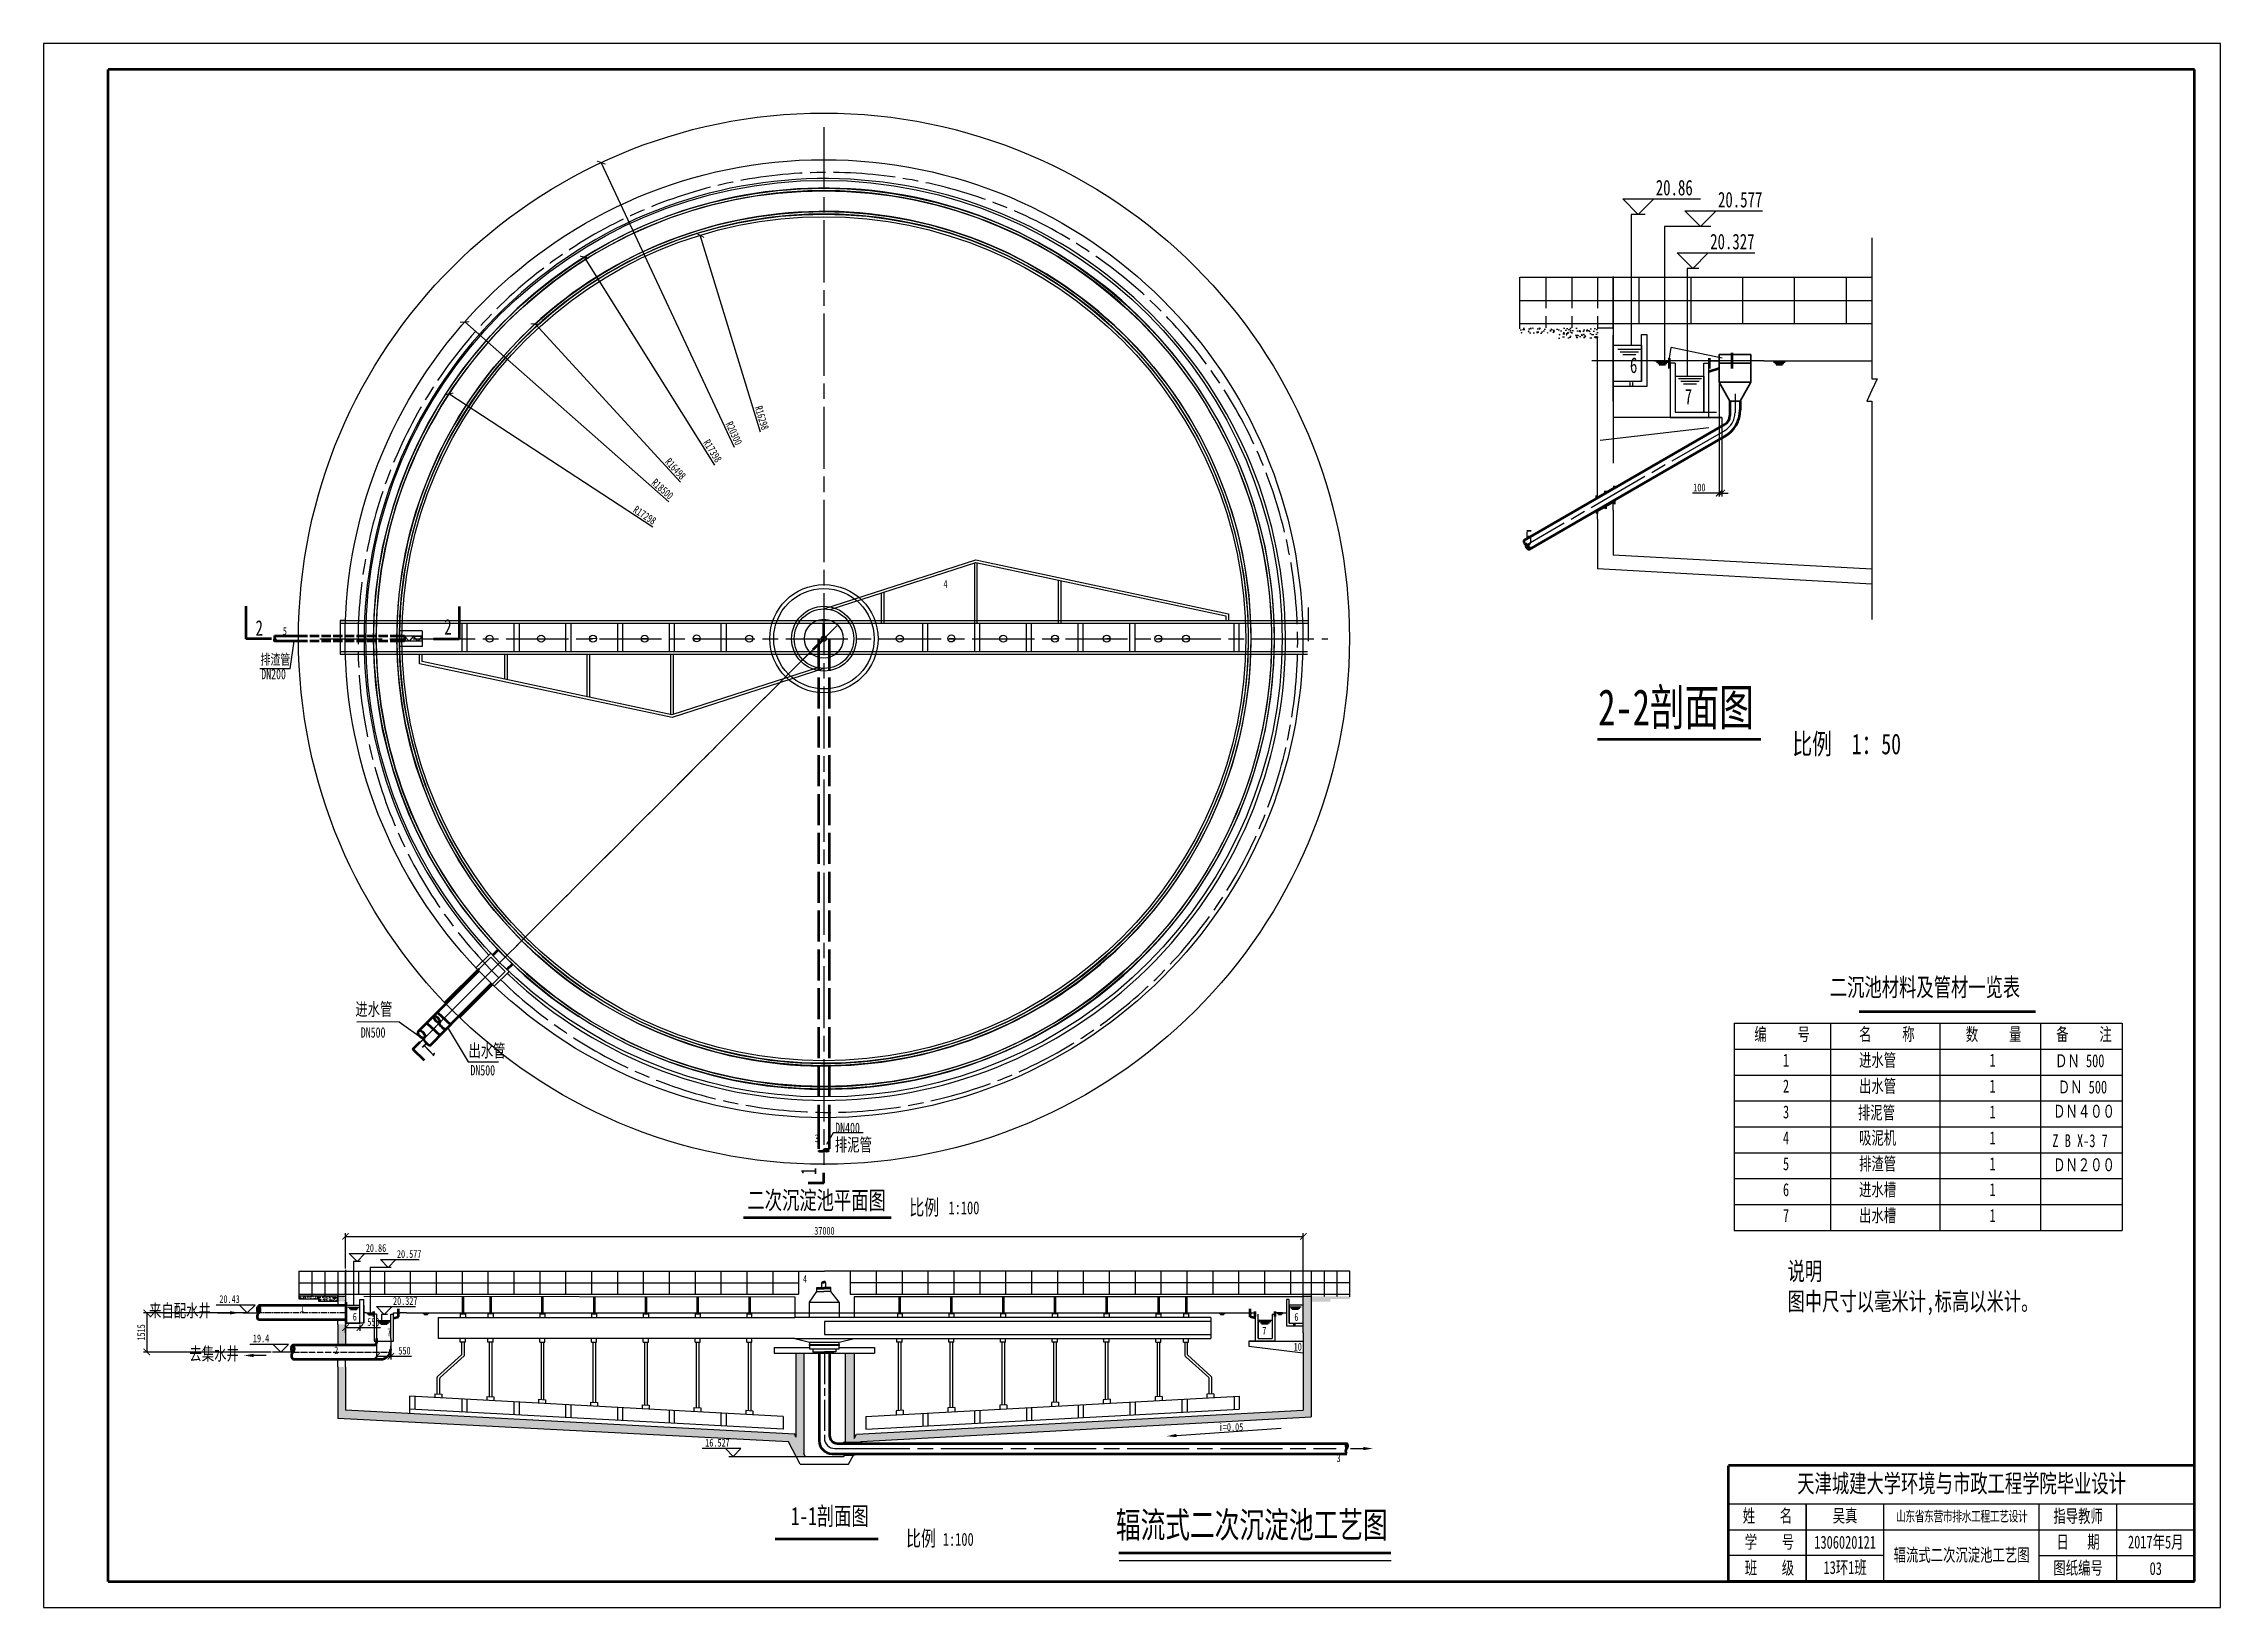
# Model space of a CAD drawing. Header units: millimetres. Extents: x 1678 to 6309, y 3797 to 4425.
# Drawn here: x 5468 to 6309, y 3797 to 4401 of the extents above; entities that cross this region are included whole.
import ezdxf
from ezdxf.enums import TextEntityAlignment as Align

# ---------------------------------------------------------------- set-up
doc = ezdxf.new("R2010")
doc.units = ezdxf.units.MM
for name, pattern in [('ACAD_ISO02W100', [15, 12, -3]), ('ACAD_ISO04W100', [30, 24, -3, 0, -3]), ('ACAD_ISO08W100', [36, 24, -3, 6, -3])]:
    doc.linetypes.add(name, pattern=pattern)
for name, color, linetype in [('33333', 7, 'Continuous'), ('guani', 7, 'Continuous'), ('ZI', 50, 'Continuous'), ('中心线', 7, 'ACAD_ISO08W100'), ('吸泥机', 172, 'Continuous'), ('字', 7, 'Continuous'), ('文字', 7, 'Continuous'), ('标注', 230, 'Continuous')]:
    doc.layers.add(name, color=color, linetype=linetype)
for name, color, linetype, lineweight in [('guan', 7, 'Continuous', 53), ('图层1', 7, 'Continuous', 53), ('污泥管线', 40, 'ACAD_ISO08W100', 50), ('浮渣挡板', 200, 'Continuous', 50), ('管道', 2, 'Continuous', 50), ('设备', 7, 'Continuous', 25)]:
    doc.layers.add(name, color=color, linetype=linetype, lineweight=lineweight)
doc.styles.add('1', font='simfang.ttf', dxfattribs={"width": 0.7})
doc.styles.add('2', font='', dxfattribs={"width": 0.7, "height": 500})
doc.styles.add('3', font='simfang.ttf', dxfattribs={"width": 0.7, "height": 3})
doc.styles.add('4', font='simfang.ttf', dxfattribs={"width": 0.7, "height": 8})
doc.styles.add('5', font='simfang.ttf', dxfattribs={"width": 0.7, "height": 5})
doc.styles.add('6', font='simfang.ttf', dxfattribs={"width": 0.7, "height": 6})
doc.styles.add('7', font='simfang.ttf', dxfattribs={"width": 0.7, "height": 7})
doc.styles.get("Standard").update_dxf_attribs({"font": 'arial.ttf'})
doc.styles.add('长仿宋体', font='simfang.ttf', dxfattribs={"width": 0.7})
doc.styles.get('2').set_extended_font_data('FangSong_GB2312')
doc.dimstyles.new('nn ISO-25', dxfattribs={"dimtxt": 3, "dimasz": 2.5, "dimexe": 1.25, "dimexo": 0.625, "dimtad": 1, "dimdec": 0, "dimlfac": 100, "dimtxsty": '3', "dimblk": 'ARCHTICK', "dimcen": 2.5, "dimadec": 0, "dimazin": 0, "dimtfac": 1, "dimtdec": 0, "dimtmove": 0, "dimatfit": 3, "dimfxl": 1, "dimarcsym": 0})
pattern_1 = [(50, (5480.099, 3805.1431), (1.8218467, -0.159391), [0.1905, -2.0955]), (355, (5480.099, 3805.143), (-0.352428, 1.9105664), [0.1524, -1.6764]), (100.451, (5480.2509, 3805.1298), (1.469425, 1.751167), [0.1619, -1.7809]), (46.1842, (5480.099, 3805.651), (2.71079, -0.420423), [0.28575, -3.14325]), (96.6356, (5480.325, 3805.616), (2.374042, 2.474256), [0.24285, -2.67135]), (351.184, (5480.099, 3805.651), (2.374046, 2.474251), [0.2286, -2.5146]), (21, (5480.353, 3805.5241), (1.516149, -1.022655), [0.1905, -2.0955]), (326, (5480.353, 3805.524), (0.61802, 1.84188), [0.1524, -1.6764]), (71.4514, (5480.4794, 3805.4389), (2.134165, 0.8192286), [0.1619, -1.7809]), (37.5, (5480.09904, 3805.1431), (0.030886, 0.8455504), [0, -1.65608, 0, -1.7018, 0, -1.68275]), (7.5, (5480.099, 3805.1431), (0.6681966, 1.0018057), [0, -0.97028, 0, -1.61798, 0, -0.64135]), (327.5, (5479.5326, 3805.1431), (1.35590595, -0.0572874), [0, -0.635, 0, -1.9812, 0, -2.6289]), (317.5, (5479.2786, 3805.1431), (1.4812918, 0.254265), [0, -0.8255, 0, -1.31572, 0, -1.8669])]

msp = doc.modelspace()

# ---------------------------------------------------------------- texts
at = {"style": '4', "width": 0.7}
for s, p in [('DN200', (5551.938, 4155.112)), ('DN500', (5590.395, 4016.712)), ('DN500', (5632.753, 4002.108)), ('DN400', (5773.677, 3979.87))]:
    msp.add_text(s, height=4, dxfattribs=at).set_placement(p)
at = {"style": '5', "width": 0.7}
for s, p in [(' 1:100', (5822.22, 3948.497)), ('1:100', (5821.215, 3820.442))]:
    msp.add_text(s, height=5, dxfattribs=at).set_placement(p, align=Align.CENTER)
at = {"attachment_point": 1}
for s, insert, char_height, width, style in [('{\\fFangSong_GB2312|b0|i0|c134|p49;2-2剖面图}', (6068.415, 4151.282), 14, 91.48372, '7'), ('\\pt1.75e+004;说明\\P图中尺寸以毫米计,标高以米计。', (6141.591, 3930.013), 7, 176.5098, '3'), ('{\\fFangSong_GB2312|b0|i0|c134|p49;1-1剖面图}', (5756.551, 3835.441), 7, 45.74186, '7')]:
    msp.add_mtext(s, dxfattribs=dict(at, insert=insert, char_height=char_height, width=width, style=style))
at = {"ltscale": 0.1, "insert": (6143.458, 4129.693), "char_height": 8, "width": 60.72162, "attachment_point": 4, "style": '2'}
msp.add_mtext('比例  1：50', dxfattribs=at)
at = {"lineweight": -3, "attachment_point": 1}
for s, insert, char_height, width in [('{\\fFangSong_GB2312|b0|i0|c134|p49;\\W0.7;二次沉淀池平面图}', (5739.746, 3957.411), 7, 63.60747), ('{\\fSimSun|b0|i0|c134|p2;\\W0.7;比例}', (5802.323, 3954.146), 6, 13.37197), ('{\\fSimSun|b0|i0|c134|p2;\\W0.7;比例}', (5801.084, 3826.309), 6, 13.06955)]:
    msp.add_mtext(s, dxfattribs=dict(at, insert=insert, char_height=char_height, width=width))
at = {"layer": 'guan', "char_height": 6, "attachment_point": 3, "style": '6'}
for insert, width in [((5552.561, 4177.902), 27.06236), ((5625.492, 4178.321), 22.06236)]:
    msp.add_mtext('2', dxfattribs=dict(at, insert=insert, width=width))
at = {"layer": 'guan', "char_height": 6, "style": '6'}
for insert, width, attachment_point, rotation in [((5617.849, 4008.614), 29.58394, 3, 223.461051), ((5760.404, 3963.703), 27.06236, 1, 90)]:
    msp.add_mtext('1', dxfattribs=dict(at, insert=insert, width=width, attachment_point=attachment_point, rotation=rotation))
at = {"layer": 'ZI', "insert": (6131.243, 4039.694), "char_height": 6, "width": 131.60893, "attachment_point": 1, "style": '6'}
msp.add_mtext('       {\\fFangSong_GB2312|b0|i0|c134|p49;\\H1.167x;  二沉池材料及管材一览表}', dxfattribs=at)
at = {"layer": '字', "ltscale": 100}
for s, insert, char_height, width, attachment_point, style in [('    6', (6083.544, 4279.381), 6, 161.80606, 3, '3'), ('    7', (6104.721, 4267.272), 6, 161.80606, 3, '3'), ('    5', (6043.01, 4212.88), 6, 161.80606, 3, '3'), ('    4', (5809.208, 4193.419), 3, 80.90303, 1, '3'), ('    5', (5553.974, 4175.222), 3, 80.90303, 1, '3'), ('排渣管', (5551.677, 4164.797), 4, 80.90303, 1, '4'), ('{\\fFangSong_GB2312|b0|i0|c134|p49;进水管}', (5588.257, 4030.189), 5, 80.90303, 1, '4'), ('编     号', (6128.733, 4020.509), 5, 80.90303, 1, '5'), ('名     称', (6169.213, 4020.509), 5, 80.90303, 1, '5'), ('数     量', (6210.459, 4020.509), 5, 80.90303, 1, '1'), ('备     注     ', (6245.371, 4020.509), 5, 80.90303, 1, '1'), ('{\\fFangSong_GB2312|b0|i0|c134|p49;出水管}', (5631.987, 4014.184), 5, 80.90303, 1, '4'), ('    1', (6130.286, 4010.509), 5, 80.90303, 1, '5'), ('进水管', (6169.213, 4010.509), 5, 80.90303, 1, '5'), ('    1', (6210.105, 4010.509), 5, 80.90303, 1, '5'), ('{\\fArial|b0|i0|c0|p32; }ＤＮ{\\fFangSong_GB2312|b0|i0|c134|p49; 500}     ', (6243.571, 4010.279), 5, 34.04593, 1, '5'), ('    2', (6130.286, 4000.509), 5, 80.90303, 1, '5'), ('出水管', (6169.213, 4000.509), 5, 80.90303, 1, '5'), ('    1', (6210.105, 4000.509), 5, 80.90303, 1, '5'), ('ＤＮ 500     ', (6245.97, 4000.138), 5, 35.86002, 1, '5'), ('    3', (6130.286, 3990.509), 5, 80.90303, 1, '5'), ('排泥管', (6168.764, 3990.242), 5, 80.90303, 1, '5'), ('    1', (6210.105, 3990.509), 5, 80.90303, 1, '5'), (' {\\fFangSong_GB2312|b0|i0|c134|p49;ＤＮ４００}     ', (6241.78, 3990.762), 5, 35.83742, 1, '5'), ('3', (5765.759, 3976.294), 3, 80.90303, 7, '3'), ('{\\fFangSong_GB2312|b0|i0|c134|p49;排泥管}', (5773.527, 3972.301), 5, 80.90303, 7, '4'), ('    4', (6130.286, 3980.509), 5, 80.90303, 1, '5'), ('吸泥机', (6169.213, 3980.509), 5, 80.90303, 1, '5'), ('    1', (6210.105, 3980.509), 5, 80.90303, 1, '5'), (' Z B X-3 7    ', (6241.488, 3979.407), 5, 35.83742, 1, '5'), ('    5', (6130.286, 3970.509), 5, 80.90303, 1, '5'), ('排渣管', (6169.213, 3970.509), 5, 80.90303, 1, '5'), ('    1', (6210.105, 3970.509), 5, 80.90303, 1, '5'), (' {\\fFangSong_GB2312|b0|i0|c134|p49;ＤＮ２００}     ', (6241.78, 3970.097), 5, 38.32668, 1, '5'), ('进水槽', (6169.213, 3960.509), 5, 80.90303, 1, '5'), ('    6', (6130.286, 3960.509), 5, 80.90303, 1, '5'), ('    1', (6210.105, 3960.509), 5, 80.90303, 1, '5'), ('    7', (6130.286, 3950.509), 5, 80.90303, 1, '5'), ('出水槽', (6169.213, 3950.509), 5, 80.90303, 1, '5'), ('    1', (6210.105, 3950.509), 5, 80.90303, 1, '5'), ('    4', (5754.946, 3925.049), 3, 80.90303, 1, '3'), ('    1', (5560.637, 3913.7), 3, 80.90303, 1, '3'), ('    6', (5580.992, 3910.436), 3, 80.90303, 1, '3'), ('    7', (5594.272, 3904.383), 3, 80.90303, 1, '3'), ('    7', (5932.364, 3905.001), 3, 80.90303, 1, '3'), ('    6', (5944.756, 3910.339), 3, 80.90303, 1, '3'), ('    2', (5573.841, 3897.462), 3, 80.90303, 1, '3'), ('    10', (5944.498, 3898.804), 3, 80.90303, 1, '3'), ('    3', (5961.048, 3855.816), 3, 80.90303, 1, '3')]:
    msp.add_mtext(s, dxfattribs=dict(at, insert=insert, char_height=char_height, width=width, attachment_point=attachment_point, style=style))
at = {"layer": '文字', "attachment_point": 5, "style": '长仿宋体'}
for s, insert, char_height, width in [('天津城建大学环境与市政工程学院毕业设计', (6208.823, 3844.133), 7, 180), ('姓    名', (6133.817, 3831.782), 5, 30), ('吴真', (6163.817, 3831.782), 5, 30), ('指导教师', (6253.823, 3831.633), 5, 30), ('{\\T0.95;山东省东营市排水工程工艺设计}', (6208.823, 3831.633), 4, 60), ('学    号', (6134.575, 3821.664), 5, 30), ('1306020121', (6163.817, 3821.782), 5, 30), ('辐流式二次沉淀池工艺图', (6208.823, 3816.633), 5, 60), ('日   期', (6253.823, 3821.633), 5, 30), ('2017年5月', (6283.823, 3821.633), 5, 30), ('班    级', (6134.575, 3811.66), 5, 30), ('13环1班', (6163.817, 3811.782), 5, 30), ('图纸编号', (6253.823, 3811.633), 5, 30), ('03', (6283.823, 3811.633), 5, 30)]:
    msp.add_mtext(s, dxfattribs=dict(at, insert=insert, char_height=char_height, width=width))
at = {"layer": '标注', "attachment_point": 1, "style": '3'}
for s, insert, char_height, width in [('20.86', (6090.671, 4347.992), 6, 171.11111), ('20.577', (6114.706, 4343.352), 6, 171.11111), ('20.327', (6111.692, 4327.163), 6, 171.11111), ('20.86', (5592.333, 3936.973), 3, 85.55556), ('20.577', (5604.351, 3934.653), 3, 85.55556), ('20.43', (5535.761, 3917.225), 3, 85.55556), ('20.327', (5602.844, 3916.491), 3, 85.55556), ('19.4', (5548.712, 3902.043), 3, 85.55556), ('16.527', (5723.46, 3861.773), 3, 85.55556)]:
    msp.add_mtext(s, dxfattribs=dict(at, insert=insert, char_height=char_height, width=width))
at = {"layer": '污泥管线', "insert": (5882.089, 3833.548), "char_height": 10, "width": 169.99206, "attachment_point": 1}
msp.add_mtext('{\\fFangSong_GB2312|b0|i0|c134|p49;\\W0.7;\\C0;辐流式二次沉淀池工艺图}', dxfattribs=at)
at = {"layer": '设备', "style": '3', "width": 0.7}
msp.add_text('i=0.05', height=3, dxfattribs=at).set_placement((5921.851, 3864.813))
at = {"layer": '设备', "linetype": 'ACAD_ISO04W100', "char_height": 5, "attachment_point": 1, "style": '4'}
for s, insert, width in [('{\\fFangSong_GB2312|b0|i0|c134|p49;来自配水井}', (5508.574, 3913.781), 25.5065), ('{\\fFangSong_GB2312|b0|i0|c134|p49;去集水井}', (5524.183, 3897.12), 36.29731)]:
    msp.add_mtext(s, dxfattribs=dict(at, insert=insert, width=width))

# ---------------------------------------------------------------- blocks, each defined once
blk = doc.blocks.new('11')
for p, q in [((45917, 38225), (47417, 38225)), ((46217, 37925), (45917, 38225)), ((46217, 37925), (46517, 38225))]:
    blk.add_line(p, q)
blk = doc.blocks.new('_ArchTick')
at = {"color": 0, "linetype": 'ByBlock', "const_width": 0.15}
blk.add_lwpolyline([(-0.5, -0.5), (0.5, 0.5)], dxfattribs=at)
blk = doc.blocks.new('*D17')
at = {"layer": 'Defpoints', "color": 0, "ltscale": 0.1, "transparency": 16777216}
for p in [(5954.51, 3939.94), (5584.51, 3926.96), (5954.51, 3916.78)]:
    blk.add_point(p, dxfattribs=at)
at = {"layer": '标注', "color": 0, "lineweight": -2, "ltscale": 0.1, "transparency": 16777216}
for p, q in [((5584.51, 3927.59), (5584.51, 3941.19)), ((5584.51, 3939.94), (5954.51, 3939.94)), ((5954.51, 3917.4), (5954.51, 3941.19))]:
    blk.add_line(p, q, dxfattribs=at)
at = {"layer": '标注', "color": 0, "lineweight": -2, "ltscale": 0.1, "transparency": 16777216, "xscale": 2.5, "yscale": 2.5, "zscale": 2.5, "rotation": 180}
blk.add_blockref('_ArchTick', (5584.51, 3939.94), dxfattribs=at)
at = {"layer": '标注', "color": 0, "lineweight": -2, "ltscale": 0.1, "transparency": 16777216, "xscale": 2.5, "yscale": 2.5, "zscale": 2.5}
blk.add_blockref('_ArchTick', (5954.51, 3939.94), dxfattribs=at)
at = {"layer": '标注', "color": 0, "lineweight": -3, "ltscale": 0.1, "transparency": 16777216, "insert": (5769.51, 3942.08), "char_height": 3, "attachment_point": 5, "style": '3'}
blk.add_mtext('37000', dxfattribs=at)
blk = doc.blocks.new('*D18')
at = {"layer": 'Defpoints', "color": 0, "ltscale": 0.1, "transparency": 16777216}
for p in [(6115.18, 4269.88), (6116.18, 4256.24), (6115.18, 4227.01)]:
    blk.add_point(p, dxfattribs=at)
at = {"layer": '标注', "color": 0, "lineweight": -2, "ltscale": 0.1, "transparency": 16777216}
for p, q in [((6115.18, 4269.25), (6115.18, 4225.76)), ((6116.18, 4255.61), (6116.18, 4225.76)), ((6115.18, 4227.01), (6104.83, 4227.01)), ((6116.18, 4227.01), (6115.18, 4227.01)), ((6116.18, 4227.01), (6118.68, 4227.01))]:
    blk.add_line(p, q, dxfattribs=at)
at = {"layer": '标注', "color": 0, "lineweight": -2, "ltscale": 0.1, "transparency": 16777216, "xscale": 2.5, "yscale": 2.5, "zscale": 2.5}
blk.add_blockref('_ArchTick', (6115.18, 4227.01), dxfattribs=at)
at = {"layer": '标注', "color": 0, "lineweight": -2, "ltscale": 0.1, "transparency": 16777216, "xscale": 2.5, "yscale": 2.5, "zscale": 2.5, "rotation": 180}
blk.add_blockref('_ArchTick', (6116.18, 4227.01), dxfattribs=at)
at = {"layer": '标注', "color": 0, "lineweight": -3, "ltscale": 0.1, "transparency": 16777216, "insert": (6107.51, 4229.16), "char_height": 3, "attachment_point": 5, "style": '3'}
blk.add_mtext('100', dxfattribs=at)
blk = doc.blocks.new('*D10')
at = {"color": 0, "lineweight": -2, "ltscale": 0.1, "transparency": 16777216}
blk.add_line((5709.4, 4223.59), (5630.53, 4293.11), dxfattribs=at)
at = {"layer": 'Defpoints', "color": 0, "ltscale": 0.1, "transparency": 16777216}
for p in [(5630.53, 4293.11), (5769.32, 4170.78)]:
    blk.add_point(p, dxfattribs=at)
at = {"color": 0, "lineweight": -2, "ltscale": 0.1, "transparency": 16777216, "xscale": 2.5, "yscale": 2.5, "zscale": 2.5, "rotation": 138.606827029683}
blk.add_blockref('_ArchTick', (5630.53, 4293.11), dxfattribs=at)
at = {"color": 0, "ltscale": 0.1, "transparency": 16777216, "insert": (5706.98, 4228.58), "char_height": 3, "attachment_point": 5, "rotation": 318.60683, "style": '3'}
blk.add_mtext('R18500', dxfattribs=at)
blk = doc.blocks.new('*D11')
at = {"color": 0, "lineweight": -2, "ltscale": 0.1, "transparency": 16777216}
blk.add_line((5744.77, 4250.58), (5721.44, 4326.58), dxfattribs=at)
at = {"layer": 'Defpoints', "color": 0, "ltscale": 0.1, "transparency": 16777216}
for p in [(5721.44, 4326.58), (5769.27, 4170.78)]:
    blk.add_point(p, dxfattribs=at)
at = {"color": 0, "lineweight": -2, "ltscale": 0.1, "transparency": 16777216, "xscale": 2.5, "yscale": 2.5, "zscale": 2.5, "rotation": 107.0672174636515}
blk.add_blockref('_ArchTick', (5721.44, 4326.58), dxfattribs=at)
at = {"color": 0, "ltscale": 0.1, "transparency": 16777216, "insert": (5745.33, 4256.08), "char_height": 3, "attachment_point": 5, "rotation": 287.06722, "style": '3'}
blk.add_mtext('R16298', dxfattribs=at)
blk = doc.blocks.new('*D12')
at = {"color": 0, "lineweight": -2, "ltscale": 0.1, "transparency": 16777216}
blk.add_line((5734.77, 4244.61), (5683.29, 4354.65), dxfattribs=at)
at = {"layer": 'Defpoints', "color": 0, "ltscale": 0.1, "transparency": 16777216}
for p in [(5683.29, 4354.65), (5769.32, 4170.78)]:
    blk.add_point(p, dxfattribs=at)
at = {"color": 0, "lineweight": -2, "ltscale": 0.1, "transparency": 16777216, "xscale": 2.5, "yscale": 2.5, "zscale": 2.5, "rotation": 115.0745111603698}
blk.add_blockref('_ArchTick', (5683.29, 4354.65), dxfattribs=at)
at = {"color": 0, "ltscale": 0.1, "transparency": 16777216, "insert": (5734.55, 4250.14), "char_height": 3, "attachment_point": 5, "rotation": 295.07451, "style": '3'}
blk.add_mtext('R20300', dxfattribs=at)
blk = doc.blocks.new('*D13')
at = {"color": 0, "lineweight": -2, "ltscale": 0.1, "transparency": 16777216}
blk.add_line((5727.19, 4237.86), (5676.81, 4318.15), dxfattribs=at)
at = {"layer": 'Defpoints', "color": 0, "ltscale": 0.1, "transparency": 16777216}
for p in [(5676.81, 4318.15), (5769.27, 4170.78)]:
    blk.add_point(p, dxfattribs=at)
at = {"color": 0, "lineweight": -2, "ltscale": 0.1, "transparency": 16777216, "xscale": 2.5, "yscale": 2.5, "zscale": 2.5, "rotation": 122.1061170866738}
blk.add_blockref('_ArchTick', (5676.81, 4318.15), dxfattribs=at)
at = {"color": 0, "ltscale": 0.1, "transparency": 16777216, "insert": (5726.29, 4243.31), "char_height": 3, "attachment_point": 5, "rotation": 302.10612, "style": '3'}
blk.add_mtext('R17398', dxfattribs=at)
blk = doc.blocks.new('*D14')
at = {"color": 0, "lineweight": -2, "ltscale": 0.1, "transparency": 16777216}
blk.add_line((5713.84, 4231.2), (5657.74, 4292.34), dxfattribs=at)
at = {"layer": 'Defpoints', "color": 0, "ltscale": 0.1, "transparency": 16777216}
for p in [(5657.74, 4292.34), (5769.27, 4170.78)]:
    blk.add_point(p, dxfattribs=at)
at = {"color": 0, "lineweight": -2, "ltscale": 0.1, "transparency": 16777216, "xscale": 2.5, "yscale": 2.5, "zscale": 2.5, "rotation": 132.5352078936589}
blk.add_blockref('_ArchTick', (5657.74, 4292.34), dxfattribs=at)
at = {"color": 0, "ltscale": 0.1, "transparency": 16777216, "insert": (5711.97, 4236.4), "char_height": 3, "attachment_point": 5, "rotation": 312.53521, "style": '3'}
blk.add_mtext('R16498', dxfattribs=at)
blk = doc.blocks.new('*D15')
at = {"color": 0, "lineweight": -2, "ltscale": 0.1, "transparency": 16777216}
blk.add_line((5703.18, 4213.9), (5624.4, 4265.3), dxfattribs=at)
at = {"layer": 'Defpoints', "color": 0, "ltscale": 0.1, "transparency": 16777216}
for p in [(5624.4, 4265.3), (5769.27, 4170.78)]:
    blk.add_point(p, dxfattribs=at)
at = {"color": 0, "lineweight": -2, "ltscale": 0.1, "transparency": 16777216, "xscale": 2.5, "yscale": 2.5, "zscale": 2.5, "rotation": 146.8784304660251}
blk.add_blockref('_ArchTick', (5624.4, 4265.3), dxfattribs=at)
at = {"color": 0, "ltscale": 0.1, "transparency": 16777216, "insert": (5700.08, 4218.48), "char_height": 3, "attachment_point": 5, "rotation": 326.87843, "style": '3'}
blk.add_mtext('R17298', dxfattribs=at)
blk = doc.blocks.new('*D8')
at = {"color": 0, "lineweight": -2, "ltscale": 0.1, "transparency": 16777216}
for p, q in [((5545.91, 3910.43), (5506.44, 3910.43)), ((5507.69, 3910.43), (5507.69, 3895.28)), ((5555.7, 3895.28), (5506.44, 3895.28))]:
    blk.add_line(p, q, dxfattribs=at)
at = {"layer": 'Defpoints', "color": 0, "ltscale": 0.1, "transparency": 16777216}
for p in [(5546.54, 3910.43), (5507.69, 3895.28), (5556.32, 3895.28)]:
    blk.add_point(p, dxfattribs=at)
at = {"color": 0, "lineweight": -2, "ltscale": 0.1, "transparency": 16777216, "xscale": 2.5, "yscale": 2.5, "zscale": 2.5}
for p, rotation in [((5507.69, 3910.43), 90), ((5507.69, 3895.28), 270)]:
    blk.add_blockref('_ArchTick', p, dxfattribs=dict(at, rotation=rotation))
at = {"color": 0, "ltscale": 0.1, "transparency": 16777216, "insert": (5505.55, 3902.86), "char_height": 3, "attachment_point": 5, "rotation": 90, "style": '3'}
blk.add_mtext('1515', dxfattribs=at)
blk = doc.blocks.new('*D16')
at = {"color": 0, "lineweight": -2, "ltscale": 0.1, "transparency": 16777216}
for p, q in [((5596.51, 3898.86), (5596.51, 3892.43)), ((5602.01, 3898.86), (5602.01, 3892.43)), ((5596.51, 3893.68), (5602.01, 3893.68)), ((5602.01, 3893.68), (5610.03, 3893.68))]:
    blk.add_line(p, q, dxfattribs=at)
at = {"layer": 'Defpoints', "color": 0, "ltscale": 0.1, "transparency": 16777216}
for p in [(5596.51, 3899.48), (5602.01, 3899.48), (5602.01, 3893.68)]:
    blk.add_point(p, dxfattribs=at)
at = {"color": 0, "lineweight": -2, "ltscale": 0.1, "transparency": 16777216, "xscale": 2.5, "yscale": 2.5, "zscale": 2.5, "rotation": 180}
blk.add_blockref('_ArchTick', (5596.51, 3893.68), dxfattribs=at)
at = {"color": 0, "lineweight": -2, "ltscale": 0.1, "transparency": 16777216, "xscale": 2.5, "yscale": 2.5, "zscale": 2.5}
blk.add_blockref('_ArchTick', (5602.01, 3893.68), dxfattribs=at)
at = {"color": 0, "ltscale": 0.1, "transparency": 16777216, "insert": (5607.27, 3895.82), "char_height": 3, "attachment_point": 5, "style": '3'}
blk.add_mtext('550', dxfattribs=at)
blk = doc.blocks.new('*D9')
at = {"color": 0, "lineweight": -2, "ltscale": 0.1, "transparency": 16777216}
for p, q in [((5584.51, 3905.81), (5584.51, 3903.49)), ((5584.51, 3904.74), (5590.01, 3904.74)), ((5590.01, 3905.81), (5590.01, 3903.49)), ((5590.01, 3904.74), (5598.03, 3904.74))]:
    blk.add_line(p, q, dxfattribs=at)
at = {"layer": 'Defpoints', "color": 0, "ltscale": 0.1, "transparency": 16777216}
for p in [(5584.51, 3906.43), (5590.01, 3906.43), (5590.01, 3904.74)]:
    blk.add_point(p, dxfattribs=at)
at = {"color": 0, "lineweight": -2, "ltscale": 0.1, "transparency": 16777216, "xscale": 2.5, "yscale": 2.5, "zscale": 2.5, "rotation": 180}
blk.add_blockref('_ArchTick', (5584.51, 3904.74), dxfattribs=at)
at = {"color": 0, "lineweight": -2, "ltscale": 0.1, "transparency": 16777216, "xscale": 2.5, "yscale": 2.5, "zscale": 2.5}
blk.add_blockref('_ArchTick', (5590.01, 3904.74), dxfattribs=at)
at = {"color": 0, "ltscale": 0.1, "transparency": 16777216, "insert": (5595.27, 3906.88), "char_height": 3, "attachment_point": 5, "style": '3'}
blk.add_mtext('550', dxfattribs=at)

# ---------------------------------------------------------------- dimensions: what is measured, and where the dimension line sits
at = {"ltscale": 0.1}
for center, mpoint, picture, middle in [((5769.317, 4170.78), (5683.286, 4354.649), '*D12', (5732.609, 4249.234)), ((5769.272, 4170.78), (5721.44, 4326.578), '*D11', (5743.278, 4255.446)), ((5769.272, 4170.78), (5676.806, 4318.149), '*D13', (5724.477, 4242.172)), ((5769.317, 4170.78), (5630.532, 4293.106), '*D10', (5705.568, 4226.969)), ((5769.272, 4170.78), (5657.741, 4292.344), '*D14', (5710.395, 4234.953)), ((5769.272, 4170.78), (5624.403, 4265.297), '*D15', (5698.913, 4216.684))]:
    dim = msp.add_radius_dim(center=center, mpoint=mpoint, dimstyle='nn ISO-25', dxfattribs=at)
    dim.commit()
    dim.dimension.update_dxf_attribs({"geometry": picture, "text_midpoint": middle, "dimtype": 164})
dim = msp.add_linear_dim(base=(5507.688, 3895.278), p1=(5546.537, 3910.432), p2=(5556.322, 3895.278), angle=90, dimstyle='nn ISO-25', dxfattribs=at)
dim.commit()
dim.dimension.update_dxf_attribs({"geometry": '*D8', "text_midpoint": (5505.546, 3902.855)})
for base, p1, p2, picture, middle in [((5590.006, 3904.743), (5584.506, 3906.432), (5590.006, 3906.432), '*D9', (5595.267, 3906.885)), ((5602.006, 3893.678), (5596.506, 3899.483), (5602.006, 3899.483), '*D16', (5607.267, 3895.82))]:
    dim = msp.add_linear_dim(base=base, p1=p1, p2=p2, dimstyle='nn ISO-25', dxfattribs=at)
    dim.commit()
    dim.dimension.update_dxf_attribs({"geometry": picture, "text_midpoint": middle})
at = {"layer": '标注', "lineweight": -3, "ltscale": 0.1}
dim = msp.add_linear_dim(base=(6115.183, 4227.013), p1=(6116.183, 4256.235), p2=(6115.183, 4269.876), dimstyle='nn ISO-25', dxfattribs=at)
dim.commit()
dim.dimension.update_dxf_attribs({"geometry": '*D18', "text_midpoint": (6107.506, 4229.155)})
dim = msp.add_linear_dim(base=(5954.506, 3939.939), p1=(5584.506, 3926.963), p2=(5954.506, 3916.775), text='37000', dimstyle='nn ISO-25', dxfattribs=at)
dim.commit()
dim.dimension.update_dxf_attribs({"geometry": '*D17', "text_midpoint": (5769.506, 3942.081)})

# ---------------------------------------------------------------- hatches: boundary and pattern name
at = {"lineweight": -3, "ltscale": 0.1}
h = msp.add_hatch(dxfattribs=at)
h.set_pattern_fill('AR-CONC', color=256, scale=0.02, style=0)
h.set_pattern_definition([(50, (4723.9583, 3385.8807), (3.6436934, -0.3187817), [0.381, -4.191]), (355, (4723.9583, 3385.8807), (-0.7048565, 3.821133), [0.3048, -3.3528]), (100.451, (4724.262, 3385.854), (2.93885, 3.502334), [0.3238, -3.5618]), (46.1842, (4723.9583, 3386.8967), (5.421581, -0.840847), [0.5715, -6.2865]), (96.6356, (4724.41, 3386.8267), (4.748085, 4.948511), [0.4857, -5.3427]), (351.184, (4723.9583, 3386.897), (4.748092, 4.948502), [0.4572, -5.0292]), (21, (4724.4663, 3386.6427), (3.0322976, -2.0453104), [0.381, -4.191]), (326, (4724.4663, 3386.6427), (1.2360406, 3.683759), [0.3048, -3.3528]), (71.4514, (4724.719, 3386.4723), (4.26833, 1.638457), [0.3238, -3.5618]), (37.5, (4723.9583, 3385.8807), (0.0617721, 1.6911008), [0, -3.31216, 0, -3.4036, 0, -3.3655]), (7.5, (4723.9583, 3385.8807), (1.3363933, 2.0036115), [0, -1.94056, 0, -3.23596, 0, -1.2827]), (327.5, (4722.8255, 3385.8807), (2.7118119, -0.1145749), [0, -1.27, 0, -3.9624, 0, -5.2578]), (317.5, (4722.3175, 3385.8807), (2.9625836, 0.5085298), [0, -1.651, 0, -2.63144, 0, -3.7338])])
h.paths.add_polyline_path([(6068.183, 4290.821), (6038.183, 4290.821), (6038.183, 4288.821), (6053.183, 4288.821), (6053.183, 4286.821), (6068.183, 4286.821)])
h = msp.add_hatch(dxfattribs=at)
h.set_pattern_fill('AR-CONC', color=256, scale=0.01, style=0)
h.set_pattern_definition(pattern_1)
h.paths.add_polyline_path([(5581.506, 3914.862), (5581.506, 3916.862), (5566.506, 3916.862), (5566.506, 3915.862), (5574.006, 3915.862), (5574.006, 3914.862)])
at = {"ltscale": 0.1}
h = msp.add_hatch(dxfattribs=at)
h.set_pattern_fill('AR-CONC', color=256, scale=0.01, style=0)
h.set_pattern_definition(pattern_1)
h.paths.add_polyline_path([(5584.506, 3916.862), (5581.506, 3916.862), (5581.506, 3914.669), (5584.506, 3914.669)])
h.paths.add_polyline_path([(5584.506, 3902.652), (5584.506, 3905.949), (5581.506, 3905.949), (5581.506, 3898.557), (5584.506, 3898.557)])
h.paths.add_polyline_path([(5584.506, 3889.5), (5581.506, 3889.5), (5581.506, 3869.67), (5755.602, 3860.657), (5758.544, 3854.98), (5762.006, 3854.98), (5761.506, 3856.048), (5761.506, 3887.842), (5761.506, 3894.827), (5758.506, 3894.827), (5758.506, 3862.453), (5758.006, 3863.521), (5584.512, 3872.88)])
h = msp.add_hatch(dxfattribs=at)
h.set_pattern_fill('AR-CONC', color=256, scale=0.01, style=0)
h.set_pattern_definition(pattern_1)
h.paths.add_polyline_path([(5957.506, 3870.237), (5957.506, 3876.626), (5957.506, 3892.652), (5957.506, 3916.775), (5954.506, 3916.775), (5954.506, 3916.565), (5954.506, 3902.652), (5954.506, 3872.881), (5781.944, 3863.571), (5781.006, 3861.94), (5781.006, 3894.827), (5777.506, 3894.827), (5777.506, 3893.052), (5777.506, 3887.842), (5777.506, 3860.91), (5777.506, 3860.213), (5779.439, 3860.213), (5783.474, 3860.213), (5783.731, 3860.661)])
h.paths.add_polyline_path([(5965.006, 3915.775), (5972.506, 3915.775), (5972.506, 3916.775), (5957.506, 3916.775), (5957.506, 3914.775), (5965.006, 3914.775)])

# ---------------------------------------------------------------- linework, layer by layer
at = {"lineweight": -3}
for p, q in [((6308.823, 4400.633), (5467.823, 4400.633)), ((5467.823, 4400.633), (5467.823, 3796.633)), ((6118.823, 3836.633), (6148.823, 3836.633)), ((6148.823, 3836.633), (6148.823, 3806.711)), ((6178.823, 3806.711), (6178.823, 3836.621)), ((6178.75, 3806.818), (6178.75, 3821.818)), ((6148.823, 3806.711), (6178.823, 3806.711))]:
    msp.add_line(p, q, dxfattribs=at)
for p, q in [((6308.823, 3796.633), (6308.823, 4400.633)), ((6038.183, 4290.401), (6038.183, 4310.401)), ((6074.183, 4310.603), (6074.183, 4262.574)), ((6074.183, 4290.401), (6074.183, 4310.401)), ((6084.183, 4310.401), (6084.183, 4292.401)), ((6104.183, 4310.401), (6104.183, 4292.401)), ((6124.183, 4310.401), (6124.183, 4292.401)), ((6144.183, 4310.401), (6144.183, 4292.401)), ((6164.183, 4310.401), (6164.183, 4292.401)), ((6038.183, 4301.392), (6174.183, 4301.392)), ((6068.183, 4290.821), (6074.183, 4290.821)), ((6074.183, 4262.574), (6074.183, 4287.954)), ((6074.183, 4262.574), (6074.183, 4238.574)), ((6074.183, 4261.954), (6074.183, 4255.954)), ((6068.183, 4216.946), (6068.183, 4204.64)), ((6074.183, 4220.41), (6074.183, 4209.313)), ((5629.514, 4165.78), (5629.519, 4176.78)), ((5631.514, 4165.78), (5631.519, 4176.78)), ((5649.638, 4165.78), (5649.643, 4176.78)), ((5651.637, 4165.78), (5651.642, 4176.78)), ((5669.637, 4165.78), (5669.642, 4176.78)), ((5671.636, 4165.78), (5671.641, 4176.78)), ((5689.638, 4165.78), (5689.643, 4176.78)), ((5691.639, 4165.78), (5691.644, 4176.78)), ((5709.619, 4165.78), (5709.624, 4176.78)), ((5711.6, 4165.78), (5711.605, 4176.779)), ((5729.64, 4165.78), (5729.645, 4176.78)), ((5731.64, 4165.78), (5731.645, 4176.78)), ((5769.321, 4170.784), (5774.326, 4175.714)), ((5807.506, 4165.78), (5807.506, 4176.78)), ((5809.506, 4165.78), (5809.506, 4176.78)), ((5827.546, 4165.78), (5827.547, 4176.78)), ((5829.526, 4165.78), (5829.526, 4176.78)), ((5847.506, 4165.78), (5847.506, 4176.78)), ((5849.506, 4165.78), (5849.506, 4176.78)), ((5867.506, 4165.78), (5867.506, 4176.78)), ((5869.506, 4165.78), (5869.506, 4176.78)), ((5887.506, 4165.78), (5887.506, 4176.78)), ((5889.506, 4165.78), (5889.506, 4176.78)), ((5927.754, 4165.78), (5927.754, 4176.78)), ((5929.754, 4165.78), (5929.754, 4176.78)), ((5639.131, 4170.775), (5640.131, 4170.767)), ((5681.442, 4170.778), (5678.734, 4170.8)), ((5678.734, 4170.8), (5680.088, 4170.789)), ((5701.417, 4170.769), (5698.709, 4170.791)), ((5721.129, 4170.783), (5719.129, 4170.798)), ((5719.129, 4170.798), (5721.129, 4170.783)), ((5797.745, 4170.78), (5799.506, 4170.78)), ((5799.506, 4170.78), (5798.626, 4170.78)), ((5817.506, 4170.78), (5819.506, 4170.78)), ((5819.506, 4170.78), (5817.506, 4170.78)), ((5817.506, 4170.78), (5818.506, 4170.78)), ((5837.214, 4170.78), (5839.922, 4170.78)), ((5857.214, 4170.78), (5859.922, 4170.78)), ((5859.922, 4170.78), (5858.568, 4170.78)), ((5877.214, 4170.78), (5879.922, 4170.78)), ((5879.922, 4170.78), (5878.568, 4170.78)), ((5897.506, 4170.78), (5899.506, 4170.78)), ((5899.506, 4170.78), (5898.506, 4170.78)), ((5908.194, 4170.78), (5910.194, 4170.78)), ((5910.194, 4170.78), (5909.194, 4170.78)), ((5634.877, 4043.65), (5640.599, 4049.286)), ((5635.678, 4042.852), (5640.683, 4047.782)), ((5640.653, 4047.751), (5646.226, 4042.231)), ((5641.221, 4037.302), (5646.226, 4042.231)), ((5641.23, 4037.274), (5641.605, 4036.943)), ((5641.875, 4036.618), (5647.67, 4042.207)), ((5647.685, 4040.82), (5646.96, 4041.522)), ((5632.059, 4007.307), (5623.848, 4020.881)), ((5566.506, 3926.565), (5769.506, 3926.565)), ((5566.506, 3922.061), (5759.506, 3922.061)), ((5584.506, 3917.565), (5584.506, 3926.565)), ((5589.506, 3926.565), (5589.506, 3917.565)), ((5599.506, 3926.565), (5599.506, 3917.565)), ((5609.506, 3926.565), (5609.506, 3917.565)), ((5619.506, 3926.565), (5619.506, 3917.565)), ((5629.506, 3926.565), (5629.506, 3917.565)), ((5639.506, 3926.565), (5639.506, 3917.565)), ((5649.506, 3926.565), (5649.506, 3917.565)), ((5659.506, 3926.565), (5659.506, 3917.565)), ((5669.506, 3926.565), (5669.506, 3917.565)), ((5679.506, 3926.565), (5679.506, 3917.565)), ((5689.506, 3926.565), (5689.506, 3917.565)), ((5699.506, 3926.565), (5699.506, 3917.565)), ((5709.506, 3926.565), (5709.506, 3917.565)), ((5719.506, 3926.565), (5719.506, 3917.565)), ((5729.506, 3926.565), (5729.506, 3917.565)), ((5739.506, 3926.565), (5739.506, 3917.565)), ((5749.506, 3926.565), (5749.506, 3917.565)), ((5759.506, 3926.565), (5759.506, 3917.565)), ((5972.506, 3926.565), (5769.506, 3926.565)), ((5779.506, 3926.565), (5779.506, 3917.565)), ((5972.506, 3922.061), (5779.506, 3922.061)), ((5789.506, 3926.565), (5789.506, 3917.565)), ((5799.506, 3926.565), (5799.506, 3917.565)), ((5809.506, 3926.565), (5809.506, 3917.565)), ((5819.506, 3926.565), (5819.506, 3917.565)), ((5829.506, 3926.565), (5829.506, 3917.565)), ((5839.506, 3926.565), (5839.506, 3917.565)), ((5849.506, 3926.565), (5849.506, 3917.565)), ((5859.506, 3926.565), (5859.506, 3917.565)), ((5869.506, 3926.565), (5869.506, 3917.565)), ((5879.506, 3926.565), (5879.506, 3917.565)), ((5889.506, 3926.565), (5889.506, 3917.565)), ((5899.506, 3926.565), (5899.506, 3917.565)), ((5909.506, 3926.565), (5909.506, 3917.565)), ((5919.506, 3926.565), (5919.506, 3917.565)), ((5929.506, 3926.565), (5929.506, 3917.565)), ((5939.506, 3926.565), (5939.506, 3917.565)), ((5949.506, 3926.565), (5949.506, 3917.565)), ((5954.506, 3916.565), (5954.506, 3926.565)), ((5957.506, 3924.895), (5957.506, 3873.685)), ((5972.506, 3916.565), (5972.506, 3926.565)), ((5584.506, 3915.007), (5584.506, 3915.342)), ((5591.506, 3916.862), (5758.006, 3916.572)), ((5629.569, 3916.552), (5629.569, 3910.052)), ((5630.069, 3916.552), (5630.069, 3910.052)), ((5640.256, 3916.552), (5640.256, 3910.052)), ((5640.756, 3916.552), (5640.756, 3910.052)), ((5660.256, 3916.552), (5660.256, 3910.052)), ((5660.756, 3916.552), (5660.756, 3910.052)), ((5680.256, 3916.552), (5680.256, 3910.052)), ((5680.756, 3916.552), (5680.756, 3910.052)), ((5700.256, 3916.552), (5700.256, 3910.052)), ((5700.756, 3916.552), (5700.756, 3910.052)), ((5720.256, 3916.552), (5720.256, 3910.052)), ((5720.756, 3916.552), (5720.756, 3910.052)), ((5740.256, 3916.552), (5740.256, 3910.052)), ((5740.756, 3916.552), (5740.756, 3910.052)), ((5954.506, 3916.552), (5781.006, 3916.552)), ((5798.256, 3916.552), (5798.256, 3910.052)), ((5798.756, 3916.552), (5798.756, 3910.052)), ((5818.256, 3916.552), (5818.256, 3910.052)), ((5818.756, 3916.552), (5818.756, 3910.052)), ((5838.256, 3916.552), (5838.256, 3910.052)), ((5838.756, 3916.552), (5838.756, 3910.052)), ((5858.256, 3916.552), (5858.256, 3910.052)), ((5858.756, 3916.552), (5858.756, 3910.052)), ((5878.256, 3916.552), (5878.256, 3910.052)), ((5878.756, 3916.552), (5878.756, 3910.052)), ((5898.256, 3916.552), (5898.256, 3910.052)), ((5898.756, 3916.552), (5898.756, 3910.052)), ((5908.944, 3916.552), (5908.944, 3910.052)), ((5909.444, 3916.552), (5909.444, 3910.052)), ((5954.506, 3902.652), (5954.506, 3916.775)), ((5957.506, 3916.775), (5954.506, 3916.775)), ((5584.506, 3902.652), (5584.506, 3905.949)), ((5584.506, 3902.342), (5584.506, 3899.342)), ((5620.236, 3908.552), (5758.006, 3908.552)), ((5620.236, 3908.552), (5620.236, 3900.552)), ((5628.819, 3910.052), (5630.819, 3910.052)), ((5628.819, 3910.052), (5628.819, 3908.552)), ((5630.819, 3910.052), (5630.819, 3908.552)), ((5641.506, 3910.052), (5639.506, 3910.052)), ((5639.506, 3910.052), (5639.506, 3908.552)), ((5641.506, 3910.052), (5641.506, 3908.552)), ((5659.506, 3910.052), (5661.506, 3910.052)), ((5659.506, 3910.052), (5659.506, 3908.552)), ((5661.506, 3910.052), (5661.506, 3908.552)), ((5679.506, 3910.052), (5681.506, 3910.052)), ((5679.506, 3910.052), (5679.506, 3908.552)), ((5681.506, 3910.052), (5681.506, 3908.552)), ((5699.506, 3910.052), (5701.506, 3910.052)), ((5699.506, 3910.052), (5699.506, 3908.552)), ((5701.506, 3910.052), (5701.506, 3908.552)), ((5719.506, 3910.052), (5719.506, 3908.552)), ((5719.506, 3910.052), (5721.506, 3910.052)), ((5721.506, 3910.052), (5721.506, 3908.552)), ((5739.506, 3910.052), (5741.268, 3910.052)), ((5739.506, 3910.052), (5739.506, 3908.552)), ((5741.268, 3908.552), (5741.268, 3908.552)), ((5918.777, 3908.552), (5781.006, 3908.552)), ((5918.777, 3907.052), (5781.006, 3907.052)), ((5799.506, 3910.052), (5797.745, 3910.052)), ((5797.745, 3908.552), (5797.745, 3908.552)), ((5799.506, 3910.052), (5799.506, 3908.552)), ((5817.506, 3910.052), (5817.506, 3908.552)), ((5819.506, 3910.052), (5817.506, 3910.052)), ((5819.506, 3910.052), (5819.506, 3908.552)), ((5839.506, 3910.052), (5837.506, 3910.052)), ((5837.506, 3910.052), (5837.506, 3908.552)), ((5839.506, 3910.052), (5839.506, 3908.552)), ((5857.506, 3910.052), (5857.506, 3908.552)), ((5859.506, 3910.052), (5857.506, 3910.052)), ((5859.506, 3910.052), (5859.506, 3908.552)), ((5879.506, 3910.052), (5877.506, 3910.052)), ((5877.506, 3910.052), (5877.506, 3908.552)), ((5879.506, 3910.052), (5879.506, 3908.552)), ((5897.506, 3910.052), (5899.506, 3910.052)), ((5897.506, 3910.052), (5897.506, 3908.552)), ((5899.506, 3910.052), (5899.506, 3908.552)), ((5910.194, 3910.052), (5908.194, 3910.052)), ((5908.194, 3910.052), (5908.194, 3908.552)), ((5910.194, 3910.052), (5910.194, 3908.552)), ((5918.777, 3908.552), (5918.777, 3900.552)), ((5954.506, 3902.652), (5954.506, 3890.652)), ((5954.506, 3902.342), (5954.506, 3899.342)), ((5629.319, 3894.211), (5620.058, 3885.862)), ((5758.006, 3900.552), (5620.236, 3900.552)), ((5628.819, 3899.052), (5628.819, 3900.552)), ((5630.819, 3899.052), (5628.819, 3899.052)), ((5629.319, 3899.052), (5629.319, 3894.211)), ((5630.319, 3899.052), (5630.319, 3893.766)), ((5630.819, 3899.052), (5630.819, 3900.552)), ((5639.506, 3899.052), (5639.506, 3900.552)), ((5641.506, 3899.052), (5639.506, 3899.052)), ((5640.006, 3899.052), (5640.006, 3878.042)), ((5641.006, 3899.052), (5641.006, 3877.981)), ((5641.506, 3899.052), (5641.506, 3900.552)), ((5659.506, 3899.052), (5659.506, 3900.552)), ((5659.506, 3899.052), (5661.506, 3899.052)), ((5660.006, 3899.052), (5660.006, 3876.979)), ((5661.006, 3899.052), (5661.006, 3876.918)), ((5661.506, 3899.052), (5661.506, 3900.552)), ((5679.506, 3899.052), (5679.506, 3900.552)), ((5679.506, 3899.052), (5681.506, 3899.052)), ((5680.006, 3899.052), (5680.006, 3875.915)), ((5681.006, 3899.052), (5681.006, 3875.854)), ((5681.506, 3899.052), (5681.506, 3900.552)), ((5699.506, 3899.052), (5699.506, 3900.552)), ((5699.506, 3899.052), (5701.506, 3899.052)), ((5700.006, 3899.052), (5700.006, 3874.862)), ((5701.006, 3899.052), (5701.006, 3874.8)), ((5701.506, 3899.052), (5701.506, 3900.552)), ((5719.506, 3899.052), (5719.506, 3900.552)), ((5719.506, 3899.052), (5721.506, 3899.052)), ((5720.006, 3899.052), (5720.006, 3873.788)), ((5721.006, 3899.052), (5721.006, 3873.727)), ((5721.506, 3899.052), (5721.506, 3900.552)), ((5739.506, 3899.052), (5739.506, 3900.552)), ((5739.506, 3899.052), (5741.506, 3899.052)), ((5740.006, 3899.052), (5740.006, 3872.724)), ((5741.006, 3899.052), (5741.006, 3872.663)), ((5741.506, 3899.052), (5741.506, 3900.552)), ((5750.106, 3894.827), (5788.906, 3894.827)), ((5761.506, 3894.827), (5761.506, 3893.052)), ((5761.506, 3894.827), (5761.506, 3894.827)), ((5761.506, 3894.827), (5761.506, 3887.842)), ((5777.506, 3894.827), (5777.506, 3887.842)), ((5777.506, 3894.827), (5777.506, 3893.052)), ((5781.006, 3902.052), (5918.777, 3902.052)), ((5781.006, 3900.552), (5918.777, 3900.552)), ((5797.506, 3899.052), (5797.506, 3900.552)), ((5799.506, 3899.052), (5797.506, 3899.052)), ((5798.006, 3899.052), (5798.006, 3872.663)), ((5799.006, 3899.052), (5799.006, 3872.724)), ((5799.506, 3899.052), (5799.506, 3900.552)), ((5817.506, 3899.052), (5817.506, 3900.552)), ((5819.506, 3899.052), (5817.506, 3899.052)), ((5818.006, 3899.052), (5818.006, 3873.727)), ((5819.006, 3899.052), (5819.006, 3873.788)), ((5819.506, 3899.052), (5819.506, 3900.552)), ((5837.506, 3899.052), (5837.506, 3900.552)), ((5839.506, 3899.052), (5837.506, 3899.052)), ((5838.006, 3899.052), (5838.006, 3874.8)), ((5839.006, 3899.052), (5839.006, 3874.862)), ((5839.506, 3899.052), (5839.506, 3900.552)), ((5857.506, 3899.052), (5857.506, 3900.552)), ((5859.506, 3899.052), (5857.506, 3899.052)), ((5858.006, 3899.052), (5858.006, 3875.854)), ((5859.006, 3899.052), (5859.006, 3875.915)), ((5859.506, 3899.052), (5859.506, 3900.552)), ((5877.506, 3899.052), (5877.506, 3900.552)), ((5879.506, 3899.052), (5877.506, 3899.052)), ((5878.006, 3899.052), (5878.006, 3876.918)), ((5879.006, 3899.052), (5879.006, 3876.979)), ((5879.506, 3899.052), (5879.506, 3900.552)), ((5897.506, 3899.052), (5897.506, 3900.552)), ((5897.506, 3899.052), (5899.506, 3899.052)), ((5898.006, 3899.052), (5898.006, 3877.981)), ((5899.006, 3899.052), (5899.006, 3878.042)), ((5899.506, 3899.052), (5899.506, 3900.552)), ((5908.194, 3899.052), (5908.194, 3900.552)), ((5908.194, 3899.052), (5910.194, 3899.052)), ((5908.694, 3899.052), (5908.694, 3894.418)), ((5909.694, 3899.052), (5909.694, 3894.418)), ((5909.755, 3894.155), (5918.955, 3885.862)), ((5910.194, 3899.052), (5910.194, 3900.552)), ((5619.893, 3879.113), (5619.893, 3885.491)), ((5620.058, 3885.862), (5620.05, 3885.854)), ((5630.319, 3893.766), (5621.058, 3885.417)), ((5761.506, 3887.842), (5761.506, 3856.048)), ((5777.506, 3887.842), (5777.506, 3860.91)), ((5909.086, 3893.413), (5917.955, 3885.417)), ((5918.955, 3885.862), (5918.963, 3885.854)), ((5919.12, 3879.113), (5919.12, 3885.491)), ((5609.259, 3878.18), (5609.259, 3873.174)), ((5619.039, 3879.165), (5619.039, 3877.655)), ((5620.893, 3879.051), (5620.893, 3885.046)), ((5621.747, 3878.998), (5621.747, 3877.488)), ((5629.383, 3877.1), (5629.383, 3872.094)), ((5639.09, 3878.099), (5639.09, 3876.579)), ((5641.799, 3877.933), (5641.799, 3876.445)), ((5659.09, 3877.035), (5659.09, 3875.505)), ((5879.922, 3877.035), (5879.922, 3875.505)), ((5897.214, 3877.933), (5897.214, 3876.445)), ((5899.922, 3878.099), (5899.922, 3876.579)), ((5909.63, 3877.1), (5909.63, 3872.094)), ((5917.266, 3878.998), (5917.266, 3877.488)), ((5918.12, 3879.051), (5918.12, 3885.046)), ((5919.974, 3879.165), (5919.974, 3877.655)), ((5929.754, 3878.18), (5929.754, 3873.174)), ((5954.506, 3881.652), (5954.506, 3876.021)), ((5649.506, 3876.02), (5649.506, 3871.014)), ((5661.799, 3876.869), (5661.799, 3875.372)), ((5669.506, 3874.946), (5669.506, 3869.94)), ((5679.09, 3875.971), (5679.09, 3874.432)), ((5681.799, 3875.805), (5681.799, 3874.298)), ((5689.506, 3873.873), (5689.506, 3868.867)), ((5699.09, 3874.918), (5699.09, 3873.358)), ((5701.799, 3874.752), (5701.799, 3873.235)), ((5709.487, 3872.8), (5709.487, 3867.794)), ((5719.09, 3873.844), (5719.09, 3872.285)), ((5721.799, 3873.678), (5721.799, 3872.151)), ((5729.506, 3871.725), (5729.506, 3866.719)), ((5739.09, 3872.782), (5739.09, 3871.211)), ((5741.799, 3872.615), (5741.799, 3871.043)), ((5753.506, 3870.437), (5753.506, 3865.431)), ((5785.506, 3870.437), (5785.506, 3865.431)), ((5797.214, 3872.615), (5797.214, 3871.043)), ((5799.922, 3872.782), (5799.922, 3871.211)), ((5809.506, 3871.725), (5809.506, 3866.719)), ((5817.214, 3873.678), (5817.214, 3872.151)), ((5819.922, 3873.844), (5819.922, 3872.285)), ((5829.526, 3872.8), (5829.526, 3867.794)), ((5837.214, 3874.752), (5837.214, 3873.235)), ((5839.922, 3874.918), (5839.922, 3873.358)), ((5849.506, 3873.873), (5849.506, 3868.867)), ((5857.214, 3875.805), (5857.214, 3874.298)), ((5859.922, 3875.971), (5859.922, 3874.432)), ((5869.506, 3874.946), (5869.506, 3869.94)), ((5877.214, 3876.869), (5877.214, 3875.372)), ((5889.506, 3876.02), (5889.506, 3871.014)), ((5883.365, 3814.767), (5988.422, 3814.767)), ((5467.823, 3796.633), (6308.823, 3796.633))]:
    msp.add_line(p, q)
at = {"lineweight": 50}
for p, q in [((6298.823, 4390.633), (5492.823, 4390.633)), ((5492.823, 3806.633), (5492.823, 4390.633)), ((5610.523, 4012.223), (5613.311, 4015.091)), ((5610.523, 4012.223), (5614.824, 4008.04)), ((5769.272, 3960.436), (5769.272, 3964.436)), ((5769.272, 3960.436), (5763.272, 3960.436)), ((5883.275, 3817.724), (5988.275, 3817.724))]:
    msp.add_line(p, q, dxfattribs=at)
at = {"lineweight": -3, "ltscale": 0.1}
for p, q in [((6038.183, 4310.401), (6174.183, 4310.401)), ((6174.183, 4292.401), (6038.183, 4292.401)), ((6075.968, 4282.577), (6084.947, 4282.577)), ((6075.968, 4282.577), (6084.947, 4282.577)), ((6075.968, 4282.577), (6084.947, 4282.577)), ((6075.968, 4282.577), (6084.947, 4282.577)), ((6075.968, 4282.577), (6084.947, 4282.577)), ((6075.968, 4282.577), (6084.947, 4282.577)), ((6076.968, 4281.577), (6083.947, 4281.577)), ((6085.183, 4270.134), (6085.183, 4288.293)), ((6085.183, 4284.134), (6085.183, 4270.134)), ((6087.183, 4288.293), (6087.183, 4268.134)), ((6095.983, 4279.153), (6096.65, 4283.226)), ((6116.363, 4279.153), (6096.65, 4283.226)), ((6077.968, 4280.577), (6082.947, 4280.577)), ((6087.183, 4278.134), (6087.183, 4272.134)), ((6087.183, 4278.134), (6087.183, 4272.134)), ((6090.183, 4278.134), (6096.183, 4278.134)), ((6090.183, 4278.134), (6096.183, 4278.134)), ((6090.969, 4277.602), (6095.459, 4277.602)), ((6090.969, 4277.602), (6095.459, 4277.602)), ((6090.969, 4277.602), (6095.459, 4277.602)), ((6090.969, 4277.602), (6095.459, 4277.602)), ((6090.969, 4277.602), (6095.459, 4277.602)), ((6090.969, 4277.602), (6095.459, 4277.602)), ((6091.469, 4277.102), (6094.959, 4277.102)), ((6091.469, 4277.102), (6094.959, 4277.102)), ((6091.969, 4276.602), (6094.459, 4276.602)), ((6091.969, 4276.602), (6094.459, 4276.602)), ((6098.183, 4277.153), (6096.183, 4277.153)), ((6096.183, 4277.153), (6096.183, 4256.235)), ((6098.183, 4277.153), (6096.183, 4277.153)), ((6098.183, 4277.153), (6098.183, 4263.894)), ((6098.183, 4277.153), (6098.183, 4258.235)), ((6109.183, 4261.894), (6109.183, 4277.153)), ((6109.183, 4258.235), (6109.183, 4277.153)), ((6109.183, 4277.153), (6111.183, 4277.153)), ((6111.183, 4256.235), (6111.183, 4277.153)), ((6111.363, 4278.134), (6115.183, 4278.134)), ((6111.363, 4278.134), (6115.183, 4278.134)), ((6132.383, 4278.134), (6174.183, 4278.134)), ((6136.161, 4277.602), (6140.65, 4277.602)), ((6136.161, 4277.602), (6140.65, 4277.602)), ((6136.161, 4277.602), (6140.65, 4277.602)), ((6136.161, 4277.602), (6140.65, 4277.602)), ((6136.161, 4277.602), (6140.65, 4277.602)), ((6136.161, 4277.602), (6140.65, 4277.602)), ((6136.661, 4277.102), (6140.15, 4277.102)), ((6136.661, 4277.102), (6140.15, 4277.102)), ((6137.161, 4276.602), (6139.65, 4276.602)), ((6137.161, 4276.602), (6139.65, 4276.602)), ((6099.397, 4271.235), (6108.376, 4271.235)), ((6099.397, 4271.235), (6108.376, 4271.235)), ((6099.397, 4271.235), (6108.376, 4271.235)), ((6099.397, 4271.235), (6108.376, 4271.235)), ((6099.397, 4271.235), (6108.376, 4271.235)), ((6099.397, 4271.235), (6108.376, 4271.235)), ((6100.397, 4270.235), (6107.376, 4270.235)), ((6100.397, 4270.235), (6107.376, 4270.235)), ((6101.397, 4269.235), (6106.376, 4269.235)), ((6101.397, 4269.235), (6106.376, 4269.235)), ((6116.183, 4256.235), (6074.183, 4256.235)), ((6096.183, 4256.235), (6116.183, 4256.235)), ((6098.183, 4258.235), (6114.183, 4258.235)), ((6116.183, 4256.235), (6116.183, 4252.235)), ((6111.183, 4252.235), (6069.183, 4247.324)), ((6068.183, 4210.521), (6068.183, 4197.744)), ((6174.183, 4191.903), (6068.183, 4197.744)), ((5614.146, 4173.78), (5605.344, 4173.78)), ((5614.146, 4171.78), (5607.32, 4171.78)), ((5609.027, 4169.78), (5607.32, 4171.78)), ((5610.733, 4171.78), (5607.32, 4171.78)), ((5610.733, 4171.78), (5609.027, 4169.78)), ((5612.44, 4169.78), (5610.733, 4171.78)), ((5610.733, 4171.78), (5614.146, 4171.78)), ((5614.146, 4171.78), (5612.44, 4169.78)), ((5614.146, 4173.78), (5614.146, 4167.78)), ((5563.114, 4159.103), (5564.609, 4169.78)), ((5614.146, 4167.78), (5605.324, 4167.78)), ((5614.143, 4169.78), (5607.32, 4169.78)), ((5610.145, 4169.78), (5607.32, 4169.78)), ((5605.209, 4022.791), (5614.585, 4016.068)), ((5766.515, 3919.706), (5766.515, 3920.161)), ((5766.515, 3920.161), (5769.271, 3920.161)), ((5766.515, 3918.621), (5766.515, 3919.706)), ((5766.515, 3919.706), (5769.271, 3919.706)), ((5768.536, 3922.061), (5768.778, 3922.517)), ((5768.536, 3922.061), (5769.271, 3922.061)), ((5768.536, 3920.161), (5768.536, 3922.015)), ((5768.778, 3922.517), (5769.271, 3922.517)), ((5769.764, 3922.517), (5769.271, 3922.517)), ((5770.007, 3922.061), (5769.271, 3922.061)), ((5772.027, 3920.161), (5769.271, 3920.161)), ((5772.027, 3919.706), (5769.271, 3919.706)), ((5770.007, 3922.061), (5769.764, 3922.517)), ((5770.007, 3920.161), (5770.007, 3922.015)), ((5772.027, 3919.706), (5772.027, 3920.161)), ((5772.027, 3918.621), (5772.027, 3919.706)), ((5566.506, 3917.565), (5759.506, 3917.565)), ((5584.506, 3913.432), (5590.006, 3913.432)), ((5585.399, 3912.653), (5589.888, 3912.653)), ((5585.399, 3912.653), (5589.888, 3912.653)), ((5585.399, 3912.653), (5589.888, 3912.653)), ((5585.899, 3912.153), (5589.388, 3912.153)), ((5586.399, 3911.653), (5588.888, 3911.653)), ((5591.506, 3906.432), (5591.506, 3915.511)), ((5591.506, 3913.432), (5591.506, 3910.442)), ((5591.506, 3913.432), (5591.506, 3910.432)), ((5591.506, 3913.432), (5591.506, 3906.432)), ((5758.006, 3916.572), (5758.006, 3908.552)), ((5763.756, 3914.534), (5766.515, 3918.621)), ((5763.756, 3908.552), (5763.756, 3914.534)), ((5763.756, 3914.534), (5775.256, 3914.534)), ((5766.515, 3918.621), (5769.271, 3918.621)), ((5772.027, 3918.621), (5769.271, 3918.621)), ((5775.256, 3914.534), (5772.027, 3918.621)), ((5775.256, 3914.534), (5775.256, 3908.552)), ((5779.506, 3917.565), (5972.506, 3917.565)), ((5781.006, 3916.552), (5781.006, 3908.552)), ((5948.006, 3915.511), (5948.006, 3905.432)), ((5949.006, 3906.432), (5949.006, 3915.511)), ((5953.614, 3912.653), (5949.125, 3912.653)), ((5953.614, 3912.653), (5949.125, 3912.653)), ((5953.614, 3912.653), (5949.125, 3912.653)), ((5953.614, 3912.653), (5949.125, 3912.653)), ((5953.614, 3912.653), (5949.125, 3912.653)), ((5953.614, 3912.653), (5949.125, 3912.653)), ((5953.114, 3912.153), (5949.625, 3912.153)), ((5952.614, 3911.653), (5950.125, 3911.653)), ((5591.506, 3906.432), (5584.506, 3906.432)), ((5592.506, 3910.432), (5595.406, 3910.432)), ((5592.899, 3910.166), (5595.144, 3910.166)), ((5592.899, 3910.166), (5595.144, 3910.166)), ((5592.899, 3910.166), (5595.144, 3910.166)), ((5593.149, 3909.916), (5594.894, 3909.916)), ((5593.399, 3909.666), (5594.644, 3909.666)), ((5595.506, 3909.942), (5595.506, 3899.483)), ((5596.506, 3909.942), (5595.506, 3909.942)), ((5596.506, 3909.942), (5596.506, 3900.483)), ((5596.506, 3907.483), (5602.006, 3907.483)), ((5597.113, 3906.983), (5601.603, 3906.983)), ((5597.113, 3906.983), (5601.603, 3906.983)), ((5597.113, 3906.983), (5601.603, 3906.983)), ((5597.613, 3906.483), (5601.103, 3906.483)), ((5598.113, 3905.983), (5600.603, 3905.983)), ((5616.644, 3910.166), (5614.4, 3910.166)), ((5616.644, 3910.166), (5614.4, 3910.166)), ((5616.644, 3910.166), (5614.4, 3910.166)), ((5616.644, 3910.166), (5614.4, 3910.166)), ((5616.644, 3910.166), (5614.4, 3910.166)), ((5616.644, 3910.166), (5614.4, 3910.166)), ((5616.394, 3909.916), (5614.65, 3909.916)), ((5616.394, 3909.916), (5614.65, 3909.916)), ((5616.144, 3909.666), (5614.9, 3909.666)), ((5616.144, 3909.666), (5614.9, 3909.666)), ((5741.268, 3910.052), (5741.268, 3908.552)), ((5781.006, 3908.552), (5758.006, 3908.552)), ((5781.006, 3907.052), (5769.506, 3907.052)), ((5769.506, 3907.052), (5769.506, 3902.052)), ((5797.745, 3910.052), (5797.745, 3908.552)), ((5924.284, 3910.166), (5922.04, 3910.166)), ((5924.284, 3910.166), (5922.04, 3910.166)), ((5924.284, 3910.166), (5922.04, 3910.166)), ((5924.284, 3910.166), (5922.04, 3910.166)), ((5924.284, 3910.166), (5922.04, 3910.166)), ((5924.284, 3910.166), (5922.04, 3910.166)), ((5924.034, 3909.916), (5922.29, 3909.916)), ((5924.034, 3909.916), (5922.29, 3909.916)), ((5923.784, 3909.666), (5922.54, 3909.666)), ((5923.784, 3909.666), (5922.54, 3909.666)), ((5934.506, 3909.942), (5933.506, 3909.942)), ((5936.006, 3899.483), (5936.006, 3909.942)), ((5937.006, 3902.312), (5937.006, 3909.942)), ((5937.006, 3900.483), (5937.006, 3909.942)), ((5941.9, 3906.983), (5937.41, 3906.983)), ((5941.9, 3906.983), (5937.41, 3906.983)), ((5941.9, 3906.983), (5937.41, 3906.983)), ((5941.9, 3906.983), (5937.41, 3906.983)), ((5941.9, 3906.983), (5937.41, 3906.983)), ((5941.9, 3906.983), (5937.41, 3906.983)), ((5941.4, 3906.483), (5937.91, 3906.483)), ((5941.4, 3906.483), (5937.91, 3906.483)), ((5940.9, 3905.983), (5938.41, 3905.983)), ((5940.9, 3905.983), (5938.41, 3905.983)), ((5942.506, 3909.942), (5942.506, 3903.312)), ((5942.506, 3909.942), (5943.506, 3909.942)), ((5942.506, 3909.942), (5942.506, 3900.483)), ((5942.506, 3909.942), (5943.506, 3909.942)), ((5946.506, 3910.432), (5943.506, 3910.432)), ((5946.506, 3910.432), (5943.506, 3910.432)), ((5943.506, 3909.942), (5943.506, 3899.483)), ((5946.614, 3910.166), (5944.369, 3910.166)), ((5946.614, 3910.166), (5944.369, 3910.166)), ((5946.614, 3910.166), (5944.369, 3910.166)), ((5946.614, 3910.166), (5944.369, 3910.166)), ((5946.614, 3910.166), (5944.369, 3910.166)), ((5946.614, 3910.166), (5944.369, 3910.166)), ((5946.364, 3909.916), (5944.619, 3909.916)), ((5946.364, 3909.916), (5944.619, 3909.916)), ((5946.114, 3909.666), (5944.869, 3909.666)), ((5946.114, 3909.666), (5944.869, 3909.666)), ((5595.506, 3899.483), (5603.006, 3899.483)), ((5750.106, 3897.079), (5763.756, 3897.079)), ((5750.106, 3897.079), (5750.106, 3894.827)), ((5758.006, 3900.552), (5781.006, 3900.552)), ((5758.006, 3900.552), (5763.756, 3899.141)), ((5758.506, 3894.827), (5758.506, 3862.453)), ((5763.756, 3899.141), (5775.256, 3899.141)), ((5763.756, 3899.141), (5763.756, 3898.238)), ((5763.756, 3898.238), (5775.256, 3898.238)), ((5763.756, 3897.861), (5763.756, 3898.238)), ((5775.256, 3897.861), (5763.756, 3897.861)), ((5763.756, 3897.861), (5763.756, 3897.064)), ((5763.756, 3897.064), (5763.756, 3896.474)), ((5763.756, 3896.474), (5775.256, 3896.474)), ((5765.064, 3896.474), (5765.064, 3895.42)), ((5765.064, 3895.42), (5769.506, 3895.42)), ((5766.076, 3895.42), (5766.076, 3895.094)), ((5766.076, 3895.094), (5769.506, 3895.094)), ((5766.375, 3895.094), (5766.375, 3894.827)), ((5766.375, 3894.827), (5769.506, 3894.827)), ((5769.506, 3902.052), (5781.006, 3902.052)), ((5773.949, 3895.42), (5769.506, 3895.42)), ((5772.937, 3895.094), (5769.506, 3895.094)), ((5772.637, 3894.827), (5769.506, 3894.827)), ((5772.637, 3895.094), (5772.637, 3894.827)), ((5772.937, 3895.42), (5772.937, 3895.094)), ((5773.949, 3896.474), (5773.949, 3895.42)), ((5775.256, 3899.141), (5781.006, 3900.552)), ((5775.256, 3898.238), (5775.256, 3899.141)), ((5775.256, 3898.238), (5775.256, 3897.861)), ((5775.256, 3897.064), (5775.256, 3897.861)), ((5775.256, 3897.079), (5788.906, 3897.079)), ((5775.256, 3896.474), (5775.256, 3897.064)), ((5781.006, 3894.827), (5781.006, 3861.94)), ((5788.906, 3897.079), (5788.906, 3894.827)), ((5943.506, 3899.483), (5933.506, 3899.483)), ((5933.506, 3899.483), (5954.506, 3899.483)), ((5933.506, 3899.483), (5933.506, 3897.483)), ((5933.506, 3897.483), (5954.506, 3895.027)), ((5581.506, 3889.5), (5581.506, 3869.67)), ((5584.506, 3889.5), (5584.512, 3872.88)), ((5783.731, 3860.661), (5957.506, 3870.237)), ((5957.506, 3876.626), (5957.506, 3870.237)), ((5760.099, 3851.98), (5755.602, 3860.657)), ((5758.506, 3862.453), (5758.006, 3863.521)), ((5777.506, 3860.91), (5777.506, 3860.213)), ((5777.506, 3860.213), (5779.439, 3860.213)), ((5781.006, 3861.94), (5781.944, 3863.571)), ((5783.474, 3860.213), (5783.731, 3860.661)), ((5760.099, 3851.98), (5778.742, 3851.98)), ((5762.006, 3854.98), (5761.506, 3856.048)), ((5762.006, 3854.98), (5777.006, 3854.98)), ((5773.506, 3858.01), (5792.506, 3858.01)), ((5777.006, 3854.98), (5777.451, 3855.753)), ((5777.506, 3855.753), (5778.025, 3855.753)), ((5778.742, 3851.98), (5780.911, 3855.753))]:
    msp.add_line(p, q, dxfattribs=at)
at = {"ltscale": 0.1}
for p, q in [((6068.183, 4225.217), (6068.183, 4286.821)), ((6074.183, 4284.134), (6085.183, 4284.134)), ((6085.183, 4284.134), (6085.183, 4270.134)), ((6127.383, 4278.134), (6066.03, 4278.134)), ((6120.183, 4278.134), (6120.183, 4280.134)), ((6132.383, 4278.134), (6127.383, 4278.134)), ((6085.183, 4270.134), (6074.183, 4270.134)), ((6087.183, 4268.134), (6074.183, 4268.134)), ((6098.183, 4272.235), (6109.183, 4272.235)), ((6109.183, 4272.235), (6109.183, 4258.235)), ((6068.183, 4225.217), (6074.183, 4228.681)), ((6074.183, 4223.649), (6068.183, 4220.016)), ((6074.183, 4220.41), (6074.183, 4223.649)), ((6068.183, 4216.946), (6068.183, 4220.016)), ((5925.565, 4180.433), (5925.565, 4177.78)), ((5924.565, 4179.623), (5924.565, 4177.78)), ((6120.898, 4022.246), (6120.898, 3942.246)), ((6158.176, 4022.246), (6158.176, 3942.246)), ((6200.419, 4022.246), (6200.419, 3942.246)), ((6239.362, 4022.246), (6239.362, 3942.246)), ((6270.898, 4022.246), (6270.898, 3942.246)), ((5581.506, 3914.669), (5581.506, 3913.186)), ((5584.506, 3914.432), (5584.506, 3913.432)), ((5584.58, 3910.436), (5584.58, 3913.186)), ((5590.006, 3913.432), (5590.006, 3915.511)), ((5590.006, 3915.511), (5591.506, 3915.511)), ((5590.006, 3906.432), (5590.006, 3913.432)), ((5954.506, 3913.432), (5949.006, 3913.432)), ((5949.006, 3913.432), (5949.006, 3906.432)), ((5581.506, 3905.949), (5581.506, 3907.682)), ((5584.506, 3910.432), (5584.506, 3907.682)), ((5584.506, 3906.432), (5584.506, 3905.949)), ((5584.506, 3906.432), (5590.006, 3906.432)), ((5592.506, 3910.432), (5591.506, 3910.442)), ((5602.006, 3907.483), (5602.006, 3909.942)), ((5602.006, 3909.942), (5603.006, 3909.942)), ((5602.006, 3900.483), (5602.006, 3907.483)), ((5603.006, 3909.942), (5603.006, 3910.432)), ((5603.006, 3910.432), (5605.596, 3910.432)), ((5603.006, 3899.483), (5603.006, 3909.942)), ((5608.096, 3910.432), (5605.596, 3910.432)), ((5608.096, 3910.432), (5935.917, 3910.432)), ((5942.506, 3907.483), (5937.006, 3907.483)), ((5937.006, 3907.483), (5937.006, 3900.483)), ((5946.506, 3910.432), (5948.006, 3910.432)), ((5948.006, 3905.432), (5954.506, 3905.432)), ((5949.006, 3906.432), (5954.506, 3906.432)), ((5564.133, 3895.278), (5556.322, 3895.278)), ((5581.506, 3898.557), (5581.506, 3897.938)), ((5584.506, 3898.557), (5584.506, 3898.081)), ((5602.006, 3900.483), (5602.006, 3898.983)), ((5602.006, 3899.483), (5603.006, 3899.483)), ((5602.006, 3898.983), (5602.006, 3897.483)), ((5602.006, 3896.483), (5602.006, 3897.483)), ((5937.006, 3900.483), (5942.506, 3900.483)), ((5581.506, 3889.5), (5581.506, 3892.483)), ((5584.506, 3889.5), (5584.506, 3892.483))]:
    msp.add_line(p, q, dxfattribs=at)
at = {"lineweight": 30}
for p, q in [((6115.183, 4280.561), (6115.183, 4269.876)), ((6127.383, 4280.561), (6115.183, 4280.561)), ((6127.383, 4277.131), (6115.183, 4277.131)), ((6127.383, 4280.561), (6127.383, 4269.876)), ((6115.183, 4269.876), (6119.283, 4262.574)), ((6115.183, 4269.876), (6127.383, 4269.876)), ((6123.283, 4262.574), (6127.383, 4269.876)), ((6119.283, 4262.574), (6123.283, 4262.574))]:
    msp.add_line(p, q, dxfattribs=at)
at = {"linetype": 'ACAD_ISO02W100', "lineweight": -3, "ltscale": 0.01}
for p, q in [((6080.683, 4270.134), (6080.683, 4268.134)), ((6081.683, 4270.134), (6081.683, 4268.134))]:
    msp.add_line(p, q, dxfattribs=at)
at = {"color": 2, "lineweight": 50, "ltscale": 0.1}
for p, q in [((5554.746, 3913.186), (5550.891, 3913.186)), ((5584.58, 3913.186), (5554.746, 3913.186)), ((5584.506, 3907.682), (5550.945, 3907.682)), ((5564.186, 3892.483), (5598.006, 3892.483))]:
    msp.add_line(p, q, dxfattribs=at)
at = {"lineweight": 25, "ltscale": 100}
for p, q in [((5535.002, 3910.432), (5539.902, 3910.432)), ((5553.864, 3893.957), (5548.964, 3893.957)), ((5972.779, 3858.01), (5977.679, 3858.01))]:
    msp.add_line(p, q, dxfattribs=at)
at = {"linetype": 'ACAD_ISO02W100', "lineweight": -3, "ltscale": 0.05}
for p, q in [((5950.756, 3906.432), (5950.756, 3905.432)), ((5951.256, 3906.432), (5951.256, 3905.432))]:
    msp.add_line(p, q, dxfattribs=at)
at = {"linetype": 'ACAD_ISO04W100', "ltscale": 0.1}
msp.add_line((5564.186, 3895.233), (5601.167, 3895.233), dxfattribs=at)
at = {"linetype": 'ACAD_ISO02W100', "ltscale": 10}
for p, q in [((5611.259, 3878.087), (5611.259, 3873.076)), ((5927.754, 3878.087), (5927.754, 3873.076)), ((5631.383, 3877.001), (5631.383, 3871.99)), ((5651.506, 3875.926), (5651.506, 3870.915)), ((5671.506, 3874.848), (5671.506, 3869.842)), ((5691.506, 3873.774), (5691.506, 3868.768)), ((5711.482, 3872.704), (5711.482, 3867.696)), ((5731.506, 3871.627), (5731.506, 3866.621)), ((5807.506, 3871.627), (5807.506, 3866.621)), ((5827.531, 3872.704), (5827.531, 3867.696)), ((5847.506, 3873.774), (5847.506, 3868.768)), ((5867.506, 3874.848), (5867.506, 3869.842)), ((5887.506, 3875.926), (5887.506, 3870.915)), ((5907.63, 3877.001), (5907.63, 3871.99))]:
    msp.add_line(p, q, dxfattribs=at)
at = {"lineweight": 53}
msp.add_line((6118.649, 3851.305), (6118.649, 3806.633), dxfattribs=at)
at = {"lineweight": -3}
for radius in [203, 185, 177, 177]:
    msp.add_circle((5769.317, 4170.78), radius, dxfattribs=at)
at = {"ltscale": 0.1}
for radius in [173.976, 163.976]:
    msp.add_circle((5769.272, 4170.78), radius, dxfattribs=at)
at = {"lineweight": -3, "ltscale": 0.1}
for centre, radius in [((5769.272, 4170.78), 172.976), ((5769.272, 4170.78), 164.976), ((5769.272, 4170.78), 162.976), ((5769.317, 4170.78), 12.5), ((5769.272, 4170.78), 7.5)]:
    msp.add_circle(centre, radius, dxfattribs=at)
for centre in [(5640.131, 4170.767), (5660.069, 4170.793), (5680.088, 4170.789), (5700.063, 4170.756), (5720.13, 4170.887), (5740.445, 4170.78), (5798.626, 4170.78), (5818.506, 4170.877), (5838.568, 4170.756), (5858.568, 4170.78), (5878.568, 4170.78), (5898.506, 4170.78), (5909.194, 4170.78)]:
    msp.add_circle(centre, 1.354)
at = {"linetype": 'ByBlock', "lineweight": -3}
msp.add_arc((5769.638, 4170.476), 177.998, 226.753598, 223.210873, dxfattribs=at)
at = {"lineweight": -3}
for radius, start, end in [(174, 242.952065, 237.022269), (173, 242.969146, 237.005043), (165, 242.969146, 237.005043), (164, 242.969146, 237.005043)]:
    msp.add_arc((5769.317, 4170.78), radius, start, end, dxfattribs=at)
at = {"color": 2, "lineweight": 50, "ltscale": 0.1}
msp.add_arc((5598.006, 3896.483), 4, 270, 0, dxfattribs=at)
for centre, radius, start, end in [((5910.194, 3894.418), 1.5, 180, 219.340176), ((5910.194, 3894.418), 0.5, 180, 219.340176), ((5620.393, 3885.491), 0.5, 133.370292, 180), ((5918.62, 3885.491), 0.5, 0, 46.629708), ((5621.393, 3885.046), 0.5, 132.03365, 180), ((5917.62, 3885.046), 0.5, 0, 47.96635), ((5773.506, 3862.01), 4, 180, 270)]:
    msp.add_arc(centre, radius, start, end)
at = {"layer": '33333', "lineweight": 25, "ltscale": 100}
for points in [[(5539.902, 3910.432, 1.25, 0, 0), (5543.652, 3910.432, 0, 0, 0)], [(5548.964, 3893.957, 1.25, 0, 0), (5545.214, 3893.957, 0, 0, 0)], [(5977.679, 3858.01, 1.25, 0, 0), (5981.429, 3858.01, 0, 0, 0)]]:
    msp.add_lwpolyline(points, format="xyseb", dxfattribs=at)
at = {"layer": 'guan', "ltscale": 0.1}
for p, q in [((6095.983, 4275.153), (6095.983, 4279.153)), ((6111.363, 4275.153), (6111.363, 4279.153)), ((5595.406, 3908.942), (5595.406, 3910.942)), ((5935.917, 3908.942), (5935.917, 3910.942)), ((5943.606, 3908.942), (5943.606, 3910.942))]:
    msp.add_line(p, q, dxfattribs=at)
at = {"layer": 'guan', "lineweight": -3, "ltscale": 0.1}
for p, q in [((6095.983, 4277.153), (6095.983, 4275.153)), ((5563.114, 4159.103), (5551.424, 4159.103)), ((5605.151, 4022.781), (5588.856, 4022.69)), ((5643.556, 4007.278), (5631.866, 4007.278)), ((5772.859, 3979.898), (5770.272, 3975.399)), ((5784.489, 3979.898), (5772.859, 3979.898)), ((5595.406, 3909.942), (5595.406, 3908.942)), ((5943.606, 3909.942), (5943.606, 3908.942))]:
    msp.add_line(p, q, dxfattribs=at)
at = {"layer": 'guan', "lineweight": 50, "ltscale": 0.1}
for p, q in [((5545.919, 4183.305), (5545.919, 4170.78)), ((5628.414, 4183.251), (5628.414, 4170.751)), ((5769.272, 4170.78), (5769.272, 4176.78)), ((5555.919, 4170.78), (5545.919, 4170.78)), ((5618.414, 4170.78), (5628.414, 4170.78)), ((5769.272, 4170.78), (5765.028, 4166.539))]:
    msp.add_line(p, q, dxfattribs=at)
at = {"layer": 'guan'}
for p, q in [((6068.149, 4131.921), (6131.205, 4131.921)), ((6169.275, 4026.829), (6237.426, 4026.829)), ((5738.211, 3947.272), (5795.279, 3947.272)), ((5750.448, 3823.195), (5790.325, 3823.143))]:
    msp.add_line(p, q, dxfattribs=at)
at = {"layer": 'guani', "linetype": 'ACAD_ISO02W100'}
for p, q in [((6048.183, 4310.401), (6048.183, 4290.821)), ((6058.183, 4310.401), (6058.183, 4290.821)), ((6068.183, 4310.401), (6068.183, 4290.401)), ((5571.506, 3926.565), (5571.506, 3916.862)), ((5576.506, 3926.565), (5576.506, 3916.862)), ((5581.506, 3926.565), (5581.506, 3916.862)), ((5957.506, 3926.565), (5957.506, 3916.565)), ((5962.506, 3926.565), (5962.506, 3916.775)), ((5967.506, 3926.565), (5967.506, 3916.775))]:
    msp.add_line(p, q, dxfattribs=at)
at = {"layer": 'guani'}
for p, q in [((6074.183, 4261.954), (6074.183, 4255.954)), ((6068.183, 4216.946), (6068.183, 4204.64)), ((6074.183, 4220.41), (6074.183, 4203.031)), ((5581.506, 3924.963), (5581.506, 3914.669)), ((5584.506, 3926.963), (5584.506, 3914.669)), ((5581.506, 3916.862), (5566.506, 3916.862)), ((5566.506, 3916.862), (5566.506, 3915.862)), ((5566.506, 3915.862), (5574.006, 3915.862)), ((5574.006, 3915.862), (5574.006, 3914.862)), ((5574.006, 3914.862), (5581.506, 3914.862)), ((5581.506, 3915.007), (5581.506, 3916.862)), ((5581.506, 3916.862), (5584.506, 3916.862)), ((5581.506, 3905.949), (5581.506, 3898.557)), ((5584.506, 3905.949), (5584.506, 3902.652)), ((5584.506, 3902.652), (5584.506, 3898.557)), ((5584.506, 3902.342), (5584.506, 3899.342)), ((5954.506, 3902.652), (5954.506, 3872.881)), ((5954.506, 3902.342), (5954.506, 3899.342)), ((5581.506, 3889.5), (5581.506, 3875.758)), ((5584.506, 3889.5), (5584.506, 3876.107)), ((5957.506, 3892.652), (5957.506, 3873.685))]:
    msp.add_line(p, q, dxfattribs=at)
at = {"layer": 'ZI'}
for p, q in [((6174.183, 4197.636), (6074.183, 4203.031)), ((6120.898, 4022.246), (6270.898, 4022.246)), ((6120.898, 4012.246), (6270.898, 4012.246)), ((6120.898, 4002.246), (6270.898, 4002.246)), ((6120.898, 3992.246), (6270.898, 3992.246)), ((6120.898, 3982.246), (6270.898, 3982.246)), ((6120.898, 3972.246), (6270.898, 3972.246)), ((6120.898, 3962.246), (6270.898, 3962.246)), ((6120.898, 3952.246), (6270.898, 3952.246)), ((6120.898, 3942.246), (6270.898, 3942.246)), ((5566.506, 3926.565), (5566.506, 3916.862)), ((5753.506, 3870.437), (5609.259, 3878.18)), ((5619.039, 3879.165), (5621.747, 3878.999)), ((5639.09, 3878.099), (5641.799, 3877.933)), ((5659.09, 3877.035), (5661.799, 3876.869)), ((5785.506, 3870.437), (5929.754, 3878.18)), ((5879.922, 3877.035), (5877.214, 3876.869)), ((5899.922, 3878.099), (5897.214, 3877.933)), ((5919.974, 3879.165), (5917.266, 3878.999)), ((5755.602, 3860.657), (5581.506, 3869.67)), ((5758.006, 3863.521), (5584.512, 3872.88)), ((5753.506, 3865.431), (5609.259, 3873.174)), ((5609.259, 3873.174), (5609.259, 3871.545)), ((5679.09, 3875.971), (5681.799, 3875.805)), ((5699.09, 3874.918), (5701.799, 3874.752)), ((5719.09, 3873.844), (5721.799, 3873.678)), ((5739.09, 3872.781), (5741.799, 3872.615)), ((5781.944, 3863.571), (5954.506, 3872.881)), ((5785.506, 3865.431), (5929.754, 3873.174)), ((5799.922, 3872.781), (5797.214, 3872.615)), ((5819.922, 3873.844), (5817.214, 3873.678)), ((5839.922, 3874.918), (5837.214, 3874.752)), ((5859.922, 3875.971), (5857.214, 3875.805))]:
    msp.add_line(p, q, dxfattribs=at)
at = {"layer": '中心线', "lineweight": -3}
for p, q in [((5769.272, 4368.363), (5769.272, 3967.545)), ((5574.598, 4170.78), (5963.946, 4170.78)), ((5778.464, 3858.01), (5967.212, 3858.01))]:
    msp.add_line(p, q, dxfattribs=at)
at = {"layer": '中心线', "lineweight": -3, "ltscale": 0.1}
for p, q in [((6085.183, 4288.293), (6087.183, 4288.293)), ((5949.006, 3915.511), (5948.006, 3915.511)), ((5584.506, 3910.432), (5551.017, 3910.432))]:
    msp.add_line(p, q, dxfattribs=at)
at = {"layer": '中心线'}
for p, q in [((6121.283, 4265.397), (6121.283, 4258.073)), ((6117.679, 4251.373), (6040.742, 4206.954)), ((5772.102, 4173.607), (5613.047, 4014.661)), ((5769.272, 4170.78), (5610.217, 4011.834))]:
    msp.add_line(p, q, dxfattribs=at)
at = {"layer": '中心线', "ltscale": 0.5}
msp.add_line((5769.506, 3894.827), (5769.506, 3862.01), dxfattribs=at)
at = {"layer": '中心线', "lineweight": -3}
msp.add_arc((5770.817, 4169.354), 181.509, 225.867102, 225.556641, dxfattribs=at)
at = {"layer": '中心线'}
msp.add_arc((6113.283, 4258.073), 8, 300, 0, dxfattribs=at)
at = {"layer": '吸泥机'}
for p, q in [((5769.317, 4182.28), (5827.994, 4201.197)), ((5771.761, 4182.017), (5828.047, 4200.163)), ((5827.547, 4176.78), (5827.547, 4200.002)), ((5827.994, 4201.197), (5925.565, 4180.433)), ((5828.047, 4200.163), (5924.565, 4179.623)), ((5828.547, 4176.78), (5828.547, 4200.057)), ((5791.521, 4176.78), (5791.521, 4188.388)), ((5792.521, 4176.78), (5792.521, 4188.71)), ((5859.954, 4176.78), (5859.954, 4193.373)), ((5860.954, 4176.78), (5860.954, 4193.16)), ((5582.449, 4177.78), (5956.184, 4177.78)), ((5582.449, 4176.78), (5956.184, 4176.78)), ((5582.449, 4165.78), (5956.184, 4165.78)), ((5582.449, 4164.78), (5956.184, 4164.78)), ((5613.069, 4161.127), (5613.069, 4164.78)), ((5614.069, 4161.937), (5614.069, 4164.78)), ((5645.895, 4164.78), (5645.895, 4155.164)), ((5646.895, 4164.78), (5646.895, 4154.951)), ((5677.68, 4164.78), (5677.68, 4148.4)), ((5678.68, 4164.78), (5678.68, 4148.187)), ((5710.087, 4164.78), (5710.087, 4141.503)), ((5711.087, 4164.78), (5711.087, 4141.558)), ((5710.64, 4140.363), (5613.069, 4161.127)), ((5710.587, 4141.397), (5614.069, 4161.937)), ((5766.873, 4159.543), (5710.587, 4141.397)), ((5769.317, 4159.28), (5710.64, 4140.363))]:
    msp.add_line(p, q, dxfattribs=at)
at = {"layer": '吸泥机', "lineweight": -3, "ltscale": 0.1}
for p, q in [((5956.419, 4182.881), (5956.419, 4169.881)), ((5584.449, 4177.78), (5582.449, 4177.78)), ((5582.449, 4177.78), (5582.449, 4164.78))]:
    msp.add_line(p, q, dxfattribs=at)
for radius in [20.9, 19.4, 11.5]:
    msp.add_circle((5769.317, 4170.78), radius, dxfattribs=at)
at = {"layer": '图层1'}
for p, q in [((6298.823, 3806.633), (6298.823, 4390.633)), ((6118.823, 3851.633), (6298.823, 3851.633)), ((5492.823, 3806.633), (6298.823, 3806.633)), ((6298.823, 3806.633), (6118.823, 3806.633))]:
    msp.add_line(p, q, dxfattribs=at)
at = {"layer": '文字'}
for p, q in [((6118.823, 3836.633), (6298.823, 3836.633)), ((6148.817, 3806.782), (6148.817, 3836.782)), ((6238.823, 3806.633), (6238.823, 3836.633)), ((6268.823, 3806.633), (6268.823, 3836.633)), ((6118.823, 3826.633), (6298.823, 3826.633)), ((6118.817, 3816.782), (6178.817, 3816.782)), ((6238.823, 3816.633), (6298.823, 3816.633))]:
    msp.add_line(p, q, dxfattribs=at)
at = {"layer": '标注', "lineweight": -3, "ltscale": 0.1}
for p, q in [((6086.536, 4334.648), (6081.183, 4334.648)), ((6081.183, 4334.648), (6081.183, 4284.134)), ((6112.005, 4330.008), (6094.018, 4330.008)), ((6094.018, 4330.008), (6094.018, 4278.134)), ((6107.325, 4313.818), (6102.745, 4313.818)), ((6102.745, 4313.818), (6102.745, 4272.235)), ((5590.265, 3930.301), (5587.589, 3930.301)), ((5587.589, 3930.301), (5587.589, 3913.432)), ((5600.213, 3927.981), (5594.006, 3927.981)), ((5594.006, 3927.981), (5594.006, 3910.432)), ((5602.081, 3927.981), (5600.213, 3927.981)), ((5544.892, 3910.432), (5551.017, 3910.432)), ((5600.66, 3909.819), (5598.37, 3909.819)), ((5598.37, 3909.819), (5598.37, 3907.483)), ((5732.591, 3854.98), (5762.006, 3854.98))]:
    msp.add_line(p, q, dxfattribs=at)
at = {"layer": '污泥管线'}
for p, q in [((5643.467, 4050.623), (5641.343, 4048.503)), ((5635.678, 4042.852), (5622.896, 4030.1)), ((5636.039, 4043.198), (5622.903, 4030.092)), ((5636.028, 4042.494), (5623.25, 4029.764)), ((5640.838, 4037.624), (5628.181, 4024.836)), ((5641.214, 4037.295), (5628.517, 4024.546)), ((5622.956, 4029.471), (5612.779, 4019.331)), ((5615.946, 4022.288), (5621.001, 4017.465)), ((5620.077, 4026.43), (5625.133, 4021.608)), ((5584.58, 3914.597), (5584.58, 3906.432))]:
    msp.add_line(p, q, dxfattribs=at)
at = {"layer": '污泥管线', "linetype": 'ByBlock'}
for p, q in [((5648.985, 4045.097), (5646.868, 4042.971)), ((5628.192, 4024.854), (5617.031, 4013.57))]:
    msp.add_line(p, q, dxfattribs=at)
at = {"layer": '浮渣挡板', "ltscale": 0.1}
for p, q in [((6120.183, 4275.134), (6120.183, 4281.134)), ((6115.183, 4275.134), (6111.183, 4273.887)), ((5605.006, 3908.932), (5605.006, 3911.932)), ((5934.006, 3908.932), (5934.006, 3911.932)), ((5603.006, 3908.312), (5605.006, 3908.932)), ((5936.006, 3908.312), (5934.006, 3908.932))]:
    msp.add_line(p, q, dxfattribs=at)
at = {"layer": '管道'}
for p, q in [((6119.283, 4262.574), (6119.283, 4256.918)), ((6123.283, 4262.574), (6123.283, 4259.227)), ((6117.283, 4253.454), (6039.742, 4208.686)), ((6117.283, 4248.835), (6041.742, 4205.222)), ((6074.55, 4223.86), (6067.88, 4220.016)), ((6074.733, 4228.998), (6067.883, 4225.044)), ((5777.295, 3860.213), (5777.31, 3860.612)), ((5777.295, 3860.213), (5783.673, 3860.213)), ((5780.219, 3860.213), (5780.253, 3860.622)), ((5783.673, 3860.213), (5783.891, 3860.622)), ((5777.28, 3855.753), (5777.07, 3855.437)), ((5777.28, 3855.753), (5781.041, 3855.753)), ((5779.161, 3855.753), (5779.021, 3855.442)), ((5781.041, 3855.753), (5780.897, 3855.442))]:
    msp.add_line(p, q, dxfattribs=at)
at = {"layer": '管道', "ltscale": 0.1}
for p, q in [((6067.883, 4225.044), (6067.883, 4226.046)), ((6071.215, 4221.938), (6071.215, 4220.923)), ((6071.308, 4227.021), (6071.311, 4227.949)), ((6074.55, 4223.86), (6074.55, 4222.71)), ((6074.733, 4228.998), (6074.733, 4229.84)), ((6067.88, 4220.016), (6067.88, 4219.104)), ((5566.319, 4171.78), (5557.206, 4171.78)), ((5607.32, 4171.78), (5605.32, 4171.78)), ((5607.32, 4171.78), (5607.32, 4169.78)), ((5566.319, 4169.78), (5557.206, 4169.78)), ((5607.32, 4169.78), (5605.32, 4169.78)), ((5595.506, 3897.983), (5564.186, 3897.983)), ((5596.506, 3900.483), (5596.506, 3898.983)), ((5767.506, 3894.827), (5767.506, 3861.01)), ((5771.506, 3894.827), (5771.506, 3863.01)), ((5772.506, 3856.01), (5778.173, 3856.01)), ((5774.506, 3860.01), (5779.322, 3860.01))]:
    msp.add_line(p, q, dxfattribs=at)
at = {"layer": '管道', "linetype": 'ACAD_ISO02W100', "ltscale": 0.3}
for p, q in [((5592.32, 4171.78), (5566.319, 4171.78)), ((5605.3, 4171.78), (5592.32, 4171.78)), ((5592.32, 4169.78), (5566.319, 4169.78)), ((5605.3, 4169.78), (5592.32, 4169.78))]:
    msp.add_line(p, q, dxfattribs=at)
at = {"layer": '管道', "linetype": 'ACAD_ISO02W100'}
for p, q in [((5767.272, 4170.78), (5767.272, 3985.783)), ((5771.272, 4170.78), (5771.272, 3985.783)), ((5767.272, 3985.783), (5767.272, 3973.197)), ((5771.272, 3985.783), (5771.272, 3973.197))]:
    msp.add_line(p, q, dxfattribs=at)
at = {"layer": '管道', "linetype": 'ACAD_ISO02W100', "ltscale": 100}
for p, q in [((5778.173, 3856.01), (5971.353, 3856.01)), ((5779.322, 3860.01), (5971.353, 3860.01))]:
    msp.add_line(p, q, dxfattribs=at)
at = {"layer": '管道', "lineweight": -3, "ltscale": 0.1}
msp.add_circle((5769.272, 4170.78), 1, dxfattribs=at)
at = {"layer": '管道'}
for centre, radius in [((6111.283, 4259.227), 12), ((6115.283, 4256.918), 4)]:
    msp.add_arc(centre, radius, 300, 0, dxfattribs=at)
at = {"layer": '管道', "ltscale": 0.1}
for centre, radius, start, end in [((5595.506, 3898.983), 1, 270, 0), ((5772.506, 3861.01), 5, 180, 270), ((5774.506, 3863.01), 3, 180, 270)]:
    msp.add_arc(centre, radius, start, end, dxfattribs=at)
at = {"layer": '管道'}
for centre, major_axis in [((6040.252, 4207.826), (-0.5, 0.866)), ((5557.206, 4171.28), (0, 0.5))]:
    msp.add_ellipse(centre, major_axis=major_axis, ratio=0.3976726, start_param=0, end_param=3.1415927, dxfattribs=at)
for centre, major_axis in [((6041.252, 4206.094), (-0.5, 0.866)), ((5557.206, 4170.28), (0, 0.5))]:
    msp.add_ellipse(centre, major_axis=major_axis, ratio=0.3976726, dxfattribs=at)
at = {"layer": '管道', "ltscale": 0.1}
for centre, major_axis, ratio in [((5619.777, 4023.767), (1.013, -1.342), 0.3897112), ((5613.846, 4017.958), (1.042, -1.38), 0.5590823)]:
    msp.add_ellipse(centre, major_axis=major_axis, ratio=ratio, dxfattribs=at)
at = {"layer": '管道', "ltscale": 0.1, "extrusion": (0, 0, -1)}
for centre, major_axis, ratio, start_param, end_param in [((5622.391, 4021.08), (-1.605, 1.297), 0.3321826, 3.9761966, 6.4853059), ((5615.972, 4015.091), (-1.31, 1.424), 0.2553193, 2.7836304, 6.6411475), ((5550.995, 3909.115), (0.064, 1.316), 0.3590916, 2.9673208, 6.1089135), ((5564.206, 3893.95), (0.064, 1.316), 0.3590916, 2.9673208, 6.1089135), ((5971.353, 3857.01), (0, -1), 0.358666, 0, 3.1415927)]:
    msp.add_ellipse(centre, major_axis=major_axis, ratio=ratio, start_param=start_param, end_param=end_param, dxfattribs=at)
at = {"layer": '管道', "ltscale": 0.1}
msp.add_ellipse((5768.247, 3973.246), major_axis=(-0.975, 0), ratio=0.4274799, start_param=0, end_param=3.1415927, dxfattribs=at)
at = {"layer": '管道', "ltscale": 0.1, "extrusion": (0, 0, -1)}
for centre, major_axis, ratio in [((5770.247, 3973.197), (1.025, 0), 0.3499406), ((5550.921, 3911.733), (0, 1.291), 0.4868011), ((5564.131, 3896.569), (0, 1.291), 0.4868011), ((5971.353, 3859.01), (0, -1), 0.358666)]:
    msp.add_ellipse(centre, major_axis=major_axis, ratio=ratio, dxfattribs=at)
at = {"layer": '设备'}
for p, q in [((6174.183, 4325.587), (6174.183, 4271.12)), ((6174.183, 4266.76), (6172.183, 4262.569)), ((6174.183, 4271.12), (6176.183, 4271.12)), ((6176.183, 4271.12), (6174.183, 4266.76)), ((6172.183, 4262.569), (6174.183, 4262.569)), ((6174.183, 4262.569), (6174.183, 4178.139)), ((6074.188, 4227.702), (6074.188, 4227.702)), ((5905.504, 3863.035), (5945.97, 3865.865))]:
    msp.add_line(p, q, dxfattribs=at)
at = {"layer": '设备', "linetype": 'ACAD_ISO04W100'}
msp.add_solid([(5905.461, 3863.657), (5905.548, 3862.41), (5901.763, 3862.772)], dxfattribs=at)

# ---------------------------------------------------------------- block references
at = {"layer": '标注'}
for p, xscale, yscale, zscale in [((5159.566, 3576.146), 0.01999999998952262, 0.01999999998952262, 0.02), ((5183.601, 3571.506), 0.01999999998952262, 0.01999999998952262, 0.02), ((5180.587, 3555.316), 0.01999999998952262, 0.01999999998952262, 0.02), ((5126.78, 3551.05), 0.00999999999476131, 0.00999999999476131, 0.01), ((5138.798, 3548.73), 0.00999999999476131, 0.00999999999476131, 0.01), ((6008.709, 3531.181), -0.00999999999476131, 0.00999999999476131, 0.01), ((5137.291, 3530.568), 0.00999999999476131, 0.00999999999476131, 0.01), ((6021.66, 3515.999), -0.00999999999476131, 0.00999999999476131, 0.01), ((6196.408, 3475.729), -0.00999999999476131, 0.00999999999476131, 0.01)]:
    msp.add_blockref('11', p, dxfattribs=dict(at, xscale=xscale, yscale=yscale, zscale=zscale))

msp.set_redraw_order([(e.dxf.handle, doc.entitydb.next_handle()) for e in msp.query("TEXT MTEXT ATTDEF DIMENSION ARC_DIMENSION")])  # texts and dimensions are drawn at this point

doc.saveas('drawing.dxf')
